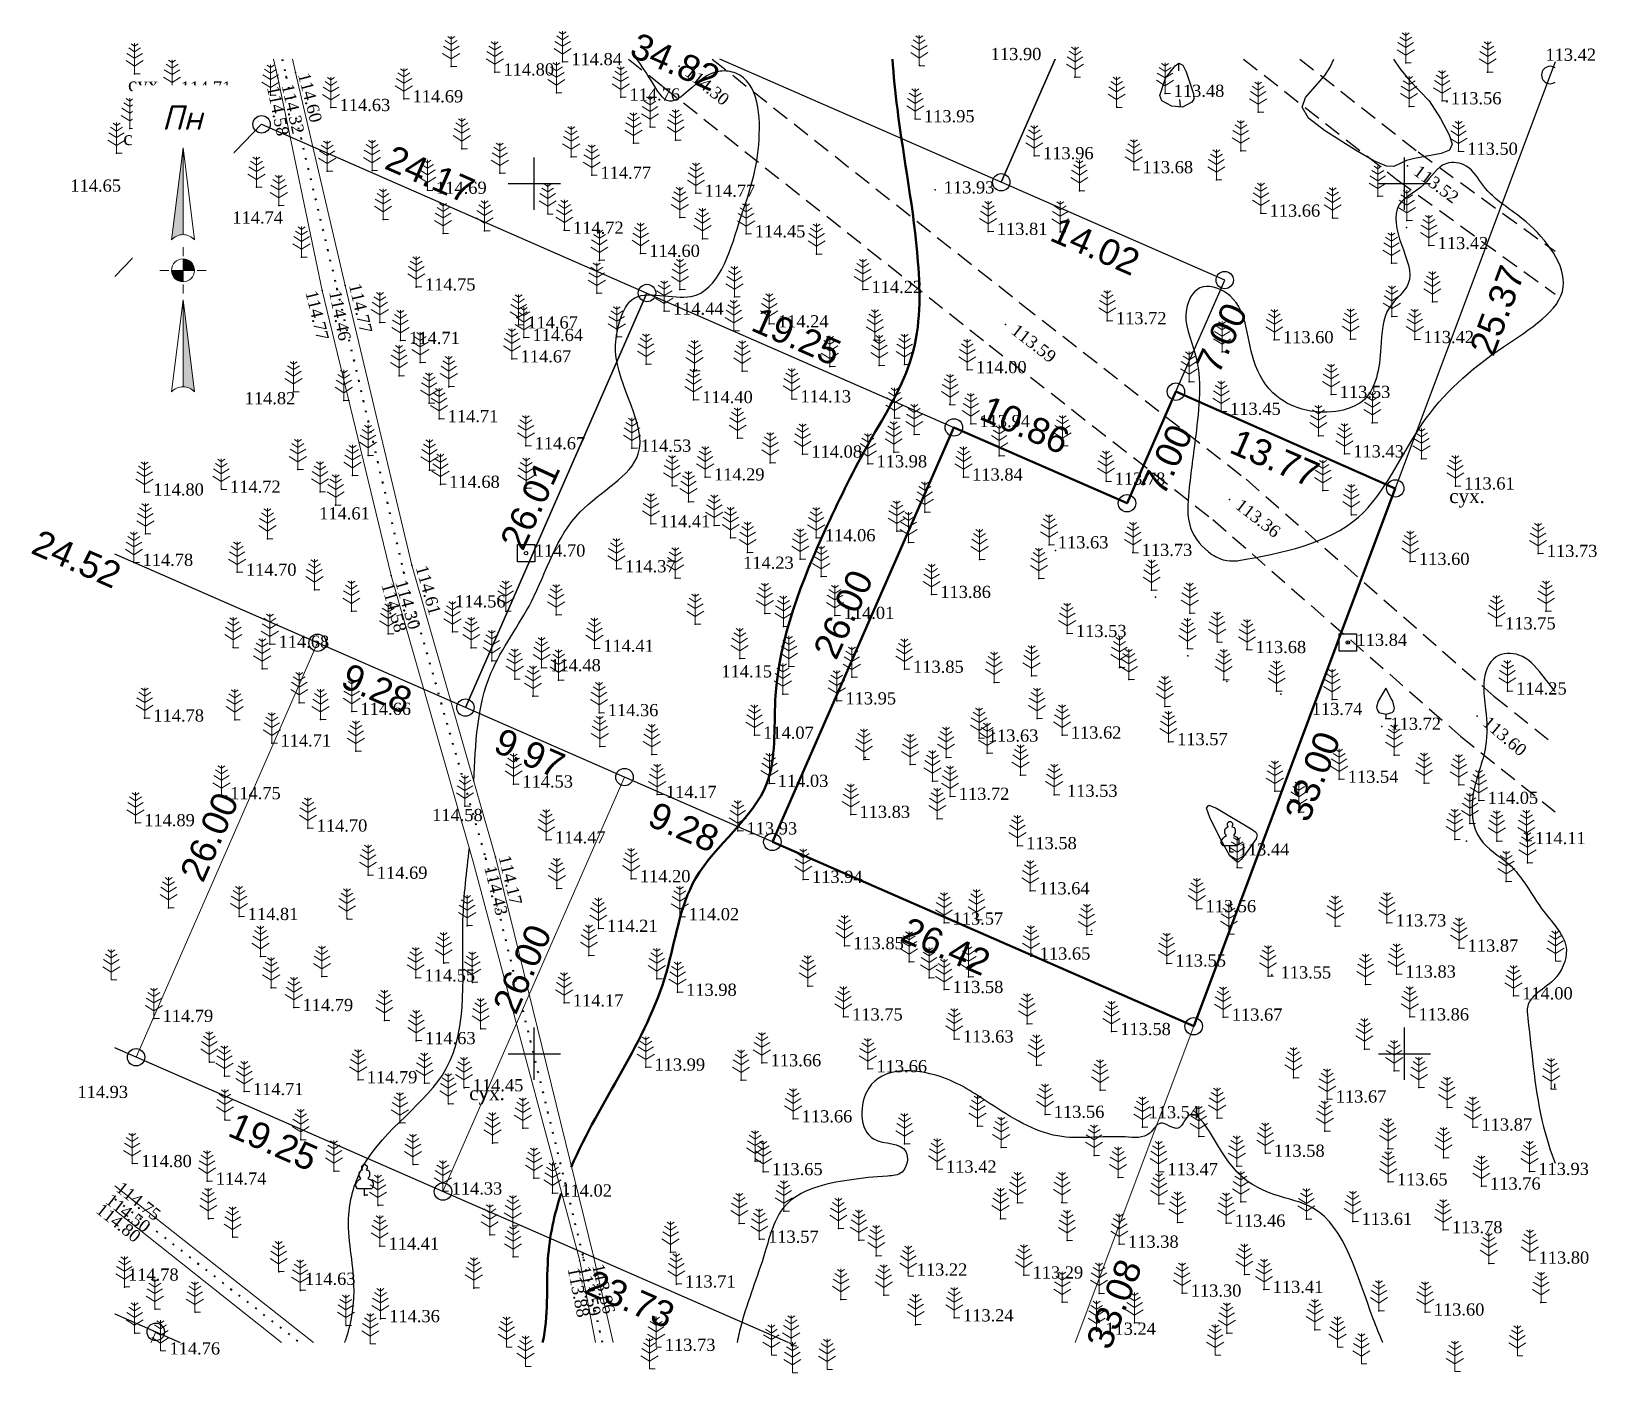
# Model space of a CAD drawing. Header units: millimetres. Extents: x 5405671.1 to 5405761, y 5524981.7 to 5525058.8.
import ezdxf
from ezdxf.enums import TextEntityAlignment as Align

# ---------------------------------------------------------------- set-up
doc = ezdxf.new("R2010")
doc.units = ezdxf.units.MM
doc.set_wipeout_variables(frame=1)
doc.linetypes.add('DASHEDX2', pattern=[1.5, 1, -0.5])
doc.linetypes.add('HIDDEN', pattern=[0.5, 0, -0.5])
for name, color, linetype, lineweight in [('#Лист (текст_ПН)', 250, 'Continuous', 0), ('#Штамп', 250, 'Continuous', 0), ('11900000', 1, 'Continuous', 30), ('рельеф', 7, 'Continuous', 0), ('ТОЧКИ', 7, 'Continuous', 30)]:
    doc.layers.add(name, color=color, linetype=linetype, lineweight=lineweight)
for name, color, linetype in [('SC007', 7, 'Continuous'), ('горизонтали', 42, 'Continuous'), ('дороги', 7, 'Continuous'), ('Ділянки_Межі', 10, 'Continuous'), ('надписи', 7, 'Continuous'), ('отметки', 7, 'Continuous'), ('промеры', 185, 'Continuous'), ('Растительность', 7, 'Continuous')]:
    doc.layers.add(name, color=color, linetype=linetype)
doc.styles.get("Standard").update_dxf_attribs({"font": 'arial.ttf'})
doc.styles.add('times', font='times.ttf')
doc.styles.add('Мой_Топо', font='isocpeui.ttf')
doc.linetypes.add('канава 0', pattern='A,0.9,0,["|",Standard,S=0.25,R=0,X=0,Y=0],0.1', length=1)

msp = doc.modelspace()

# ---------------------------------------------------------------- texts
at = {"layer": 'надписи', "color": 7, "style": 'times'}
for p in [(5405676.657, 5525056.097, 111.861), (5405678.786, 5525055.178, 111.861), (5405676.389, 5525053.01, 111.861), (5405678.013, 5525052.081, 111.861), (5405752.567, 5525032.441, 111.861), (5405696.262, 5524998.13, 111.861)]:
    msp.add_text('сух.', height=0.8, dxfattribs=at).set_placement(p, align=Align.TOP_LEFT)
at = {"layer": 'отметки', "color": 7, "style": 'times'}
for s, p in [('114.84', (5405702.131, 5525057.503, 114.843)), ('113.90', (5405726.225, 5525057.795, 113.903)), ('113.42', (5405758.094, 5525057.758, 113.418)), ('114.80', (5405698.23, 5525056.909, 114.797)), ('114.71', (5405679.687, 5525055.873, 114.706)), ('114.76', (5405705.47, 5525055.47, 114.763)), ('113.48', (5405736.738, 5525055.681, 113.479)), ('114.63', (5405688.819, 5525054.867, 114.63)), ('114.69', (5405693.01, 5525055.366, 114.689)), ('113.56', (5405752.661, 5525055.253, 113.561)), ('113.95', (5405722.389, 5525054.221, 113.954)), ('114.76', (5405678.906, 5525052.738, 114.763)), ('113.96', (5405729.23, 5525052.1, 115.462)), ('113.50', (5405753.601, 5525052.355, 113.502)), ('114.77', (5405703.802, 5525050.976, 114.77)), ('113.68', (5405734.944, 5525051.296, 113.678)), ('114.65', (5405673.348, 5525050.236, 114.645)), ('114.69', (5405694.357, 5525050.112, 114.692)), ('113.93', (5405723.528, 5525050.132, 113.932)), ('114.77', (5405709.788, 5525049.94, 114.771)), ('114.74', (5405682.656, 5525048.402, 114.737)), ('113.66', (5405742.246, 5525048.798, 113.664)), ('114.72', (5405702.226, 5525047.815, 114.719)), ('114.45', (5405712.667, 5525047.608, 114.451)), ('113.81', (5405726.576, 5525047.747, 113.805)), ('114.60', (5405706.608, 5525046.486, 114.596)), ('113.42', (5405751.903, 5525046.933, 113.421)), ('114.75', (5405693.718, 5525044.556, 114.753)), ('114.22', (5405719.375, 5525044.412, 114.216)), ('114.44', (5405707.967, 5525043.166, 114.439)), ('114.67', (5405699.598, 5525042.375, 114.665)), ('114.24', (5405714, 5525042.435, 114.236)), ('113.72', (5405733.417, 5525042.617, 113.719)), ('114.71', (5405692.812, 5525041.482, 114.707)), ('114.64', (5405699.895, 5525041.652, 114.641)), ('113.60', (5405743.015, 5525041.527, 113.597)), ('113.42', (5405751.087, 5525041.534, 113.418)), ('114.67', (5405699.216, 5525040.421, 114.673)), ('114.00', (5405725.379, 5525039.803, 114)), ('113.53', (5405746.276, 5525038.379, 113.527)), ('114.82', (5405683.365, 5525038.017, 114.823)), ('114.40', (5405709.647, 5525038.082, 114.405)), ('114.13', (5405715.291, 5525038.124, 114.135)), ('113.45', (5405739.976, 5525037.41, 113.45)), ('114.71', (5405695.028, 5525036.986, 114.706)), ('113.94', (5405725.576, 5525036.703, 113.942)), ('114.67', (5405700.018, 5525035.429, 114.671)), ('114.53', (5405706.112, 5525035.291, 114.527)), ('114.08', (5405715.92, 5525034.95, 114.075)), ('113.43', (5405747.053, 5525034.966, 113.434)), ('113.98', (5405719.662, 5525034.39, 113.984)), ('114.72', (5405682.521, 5525032.934, 114.724)), ('114.68', (5405695.111, 5525033.217, 114.68)), ('114.29', (5405710.321, 5525033.639, 114.295)), ('113.84', (5405725.158, 5525033.636, 113.836)), ('113.78', (5405733.348, 5525033.396, 113.777)), ('113.61', (5405753.422, 5525033.12, 113.609)), ('114.80', (5405678.109, 5525032.774, 114.801)), ('114.61', (5405687.641, 5525031.401, 114.609)), ('114.41', (5405707.205, 5525030.945, 114.407)), ('114.06', (5405716.696, 5525030.143, 114.065)), ('113.63', (5405730.078, 5525029.738, 113.629)), ('114.78', (5405677.496, 5525028.73, 114.776)), ('114.70', (5405700.028, 5525029.267, 114.703)), ('114.23', (5405711.999, 5525028.565, 114.232)), ('113.73', (5405734.898, 5525029.3, 113.729)), ('113.60', (5405750.828, 5525028.784, 113.599)), ('113.73', (5405758.173, 5525029.243, 113.731)), ('114.70', (5405683.434, 5525028.166, 114.699)), ('114.37', (5405705.215, 5525028.36, 114.366)), ('113.86', (5405723.327, 5525026.886, 113.859)), ('114.56', (5405695.447, 5525026.345, 114.563)), ('114.01', (5405717.776, 5525025.681, 114.007)), ('113.75', (5405755.775, 5525025.083, 113.751)), ('114.68', (5405685.312, 5525024.026, 114.684)), ('113.53', (5405731.121, 5525024.643, 113.528)), ('113.84', (5405747.24, 5525024.135, 113.837)), ('114.41', (5405703.962, 5525023.793, 114.406)), ('113.68', (5405741.441, 5525023.72, 113.678)), ('114.48', (5405700.917, 5525022.679, 114.476)), ('114.15', (5405710.749, 5525022.323, 114.148)), ('113.85', (5405721.766, 5525022.589, 113.854)), ('114.25', (5405756.408, 5525021.339, 114.247)), ('113.95', (5405717.88, 5525020.772, 113.949)), ('114.78', (5405678.116, 5525019.784, 114.783)), ('114.66', (5405690.011, 5525020.171, 114.658)), ('114.36', (5405704.223, 5525020.097, 114.356)), ('113.74', (5405744.669, 5525020.162, 113.744)), ('114.07', (5405713.152, 5525018.798, 114.067)), ('113.63', (5405726.055, 5525018.631, 113.633)), ('113.62', (5405730.827, 5525018.808, 113.617)), ('113.72', (5405749.188, 5525019.311, 113.719)), ('114.71', (5405685.418, 5525018.351, 114.708)), ('113.57', (5405736.933, 5525018.428, 113.566)), ('114.53', (5405699.316, 5525015.993, 114.525)), ('114.03', (5405713.988, 5525016.031, 114.033)), ('113.54', (5405746.74, 5525016.269, 113.544)), ('114.75', (5405682.526, 5525015.323, 114.753)), ('114.17', (5405707.563, 5525015.393, 114.167)), ('113.72', (5405724.389, 5525015.286, 113.718)), ('113.53', (5405730.606, 5525015.463, 113.534)), ('114.05', (5405754.77, 5525015.052, 114.048)), ('114.58', (5405694.131, 5525014.069, 114.582)), ('113.83', (5405718.685, 5525014.249, 113.834)), ('114.89', (5405677.59, 5525013.771, 114.886)), ('114.70', (5405687.5, 5525013.462, 114.701)), ('113.93', (5405712.195, 5525013.3, 113.928)), ('114.47', (5405701.19, 5525012.783, 114.468)), ('113.58', (5405728.261, 5525012.452, 113.583)), ('114.11', (5405757.497, 5525012.741, 114.111)), ('113.44', (5405740.472, 5525012.094, 113.439)), ('114.69', (5405690.955, 5525010.753, 114.695)), ('114.20', (5405706.067, 5525010.553, 114.2)), ('113.94', (5405715.957, 5525010.515, 113.937)), ('113.64', (5405728.999, 5525009.855, 113.643)), ('113.56', (5405738.565, 5525008.829, 113.56)), ('114.81', (5405683.538, 5525008.38, 114.808)), ('114.02', (5405708.865, 5525008.368, 114.025)), ('113.57', (5405724.031, 5525008.117, 113.568)), ('113.73', (5405749.49, 5525008.013, 113.731)), ('114.21', (5405704.181, 5525007.701, 114.211)), ('113.85', (5405718.324, 5525006.703, 113.849)), ('113.65', (5405729.038, 5525006.108, 113.645)), ('113.87', (5405753.626, 5525006.563, 113.874)), ('113.55', (5405736.834, 5525005.707, 113.554)), ('113.55', (5405742.876, 5525005.025, 113.545)), ('113.83', (5405750.041, 5525005.073, 113.833)), ('114.55', (5405693.695, 5525004.851, 114.547)), ('113.58', (5405724.042, 5525004.185, 113.579)), ('114.17', (5405702.215, 5525003.414, 114.175)), ('113.98', (5405708.723, 5525004.027, 113.982)), ('114.00', (5405756.754, 5525003.819, 113.997)), ('114.79', (5405678.647, 5525002.524, 114.794)), ('114.79', (5405686.686, 5525003.15, 114.791)), ('113.75', (5405718.26, 5525002.61, 113.751)), ('113.67', (5405740.075, 5525002.598, 113.671)), ('113.86', (5405750.8, 5525002.613, 113.857)), ('113.58', (5405733.665, 5525001.77, 113.581)), ('114.63', (5405693.723, 5525001.248, 114.633)), ('113.63', (5405724.631, 5525001.345, 113.634)), ('113.99', (5405706.907, 5524999.727, 113.988)), ('113.66', (5405713.578, 5524999.973, 113.656)), ('113.66', (5405719.661, 5524999.633, 113.659)), ('114.79', (5405690.376, 5524998.999, 114.787)), ('114.93', (5405673.753, 5524998.154, 114.931)), ('114.71', (5405683.837, 5524998.32, 114.714)), ('114.45', (5405696.464, 5524998.54, 114.447)), ('113.67', (5405746.048, 5524997.893, 113.667)), ('113.56', (5405729.849, 5524997.011, 113.562)), ('113.54', (5405735.29, 5524996.989, 113.542)), ('113.66', (5405715.366, 5524996.753, 113.659)), ('113.87', (5405754.421, 5524996.282, 113.87)), ('113.58', (5405742.502, 5524994.777, 113.575)), ('114.80', (5405677.417, 5524994.182, 114.802)), ('113.65', (5405713.659, 5524993.72, 113.652)), ('113.42', (5405723.653, 5524993.866, 113.424)), ('113.47', (5405736.373, 5524993.718, 113.473)), ('113.93', (5405757.683, 5524993.732, 113.928)), ('114.74', (5405681.701, 5524993.175, 114.741)), ('114.33', (5405695.254, 5524992.608, 114.329)), ('114.02', (5405701.554, 5524992.49, 114.019)), ('113.65', (5405749.565, 5524993.131, 113.653)), ('113.76', (5405754.913, 5524992.89, 113.757)), ('113.46', (5405740.247, 5524990.759, 113.458)), ('113.61', (5405747.531, 5524990.864, 113.61)), ('113.57', (5405713.434, 5524989.838, 113.571)), ('113.78', (5405752.722, 5524990.384, 113.783)), ('114.41', (5405691.628, 5524989.439, 114.406)), ('113.38', (5405734.113, 5524989.552, 113.384)), ('113.22', (5405721.974, 5524987.95, 113.223)), ('113.80', (5405757.702, 5524988.635, 113.799)), ('114.78', (5405676.66, 5524987.658, 114.78)), ('114.63', (5405686.824, 5524987.417, 114.628)), ('113.71', (5405708.662, 5524987.265, 113.71)), ('113.29', (5405728.628, 5524987.782, 113.287)), ('113.30', (5405737.718, 5524986.739, 113.299)), ('113.41', (5405742.425, 5524986.951, 113.408)), ('114.36', (5405691.668, 5524985.273, 114.362)), ('113.24', (5405724.632, 5524985.316, 113.243)), ('113.60', (5405751.679, 5524985.651, 113.601)), ('113.24', (5405732.808, 5524984.548, 113.241)), ('113.73', (5405707.502, 5524983.624, 113.731)), ('114.76', (5405679.042, 5524983.416, 114.761))]:
    msp.add_text(s, height=0.7, dxfattribs=at).set_placement(p, align=Align.TOP_LEFT)
for s, rotation, p in [('114.60', 284.47955, (5405687.099, 5525056.439, 114.601)), ('114.30', 320.75274, (5405709.032, 5525056.816, 114.299)), ('114.58', 281.61213, (5405685.328, 5525055.674, 114.576)), ('114.32', 282.73535, (5405686.164, 5525055.792, 114.325)), ('113.52', 323.14907, (5405750.875, 5525051.12, 113.517)), ('114.77', 283.58822, (5405687.53, 5525043.922, 114.771)), ('114.46', 281.47823, (5405688.899, 5525043.911, 114.464)), ('114.77', 283.38623, (5405690.032, 5525044.332, 114.765)), ('113.59', 322.14098, (5405727.77, 5525041.986, 113.588)), ('113.36', 322.33561, (5405740.648, 5525031.939, 113.363)), ('114.61', 286.00945, (5405693.853, 5525028.138, 114.615)), ('114.58', 286.00719, (5405691.879, 5525027.136, 114.59)), ('114.30', 285.99605, (5405692.68, 5525027.3, 114.298)), ('113.60', 319.78856, (5405754.878, 5525019.455, 113.602)), ('114.17', 283.81503, (5405698.624, 5525011.473, 114.172)), ('114.43', 283.7483, (5405697.804, 5525010.872, 114.434)), ('114.75', 321.71346, (5405676.338, 5524992.706, 114.745)), ('114.50', 322.11782, (5405675.734, 5524992.014, 114.498)), ('114.80', 321.55311, (5405675.194, 5524991.461, 114.796)), ('113.88', 281.39051, (5405702.596, 5524987.788, 113.876)), ('113.59', 282.96485, (5405703.201, 5524987.858, 113.38)), ('113.86', 283.01843, (5405704.006, 5524987.992, 113.857))]:
    msp.add_text(s, height=0.7, rotation=rotation, dxfattribs=at).set_placement(p, align=Align.TOP_LEFT)
at = {"layer": 'промеры', "char_height": 1.5, "attachment_point": 1}
for s, insert, rotation in [('34.82', (5405705.994, 5525058.731), 336.4763), ('24.17', (5405691.913, 5525052.267), 336.4763), ('14.02', (5405730.136, 5525048.14), 336.4763), ('25.37', (5405753.694, 5525040.524), 69.45811), ('7.00', (5405737.949, 5525039.591), 65.23698), ('19.25', (5405712.973, 5525042.969), 336.35584), ('10.86', (5405726.088, 5525037.873), 336.4763), ('7.00', (5405734.81, 5525032.606), 65.23698), ('13.77', (5405740.449, 5525035.955), 336.4763), ('26.01', (5405697.983, 5525029.45), 65.48217), ('24.52', (5405671.605, 5525030.167), 336.4763), ('26.00', (5405715.976, 5525023.18), 65.48217), ('9.28', (5405689.39, 5525022.49), 336.4763), ('9.97', (5405698.171, 5525018.768), 336.4763), ('33.00', (5405743.077, 5525013.767), 69.01088), ('26.00', (5405679.59, 5525010.363), 66.37949), ('9.28', (5405707.022, 5525014.53), 336.4763), ('26.42', (5405721.545, 5525007.907), 336.4763), ('26.00', (5405697.567, 5525002.772, 107.24), 66.37949), ('19.25', (5405682.912, 5524996.687), 336.35584), ('33.08', (5405731.668, 5524983.444), 69.01088), ('23.73', (5405703.409, 5524987.642), 336.4763)]:
    msp.add_mtext(s, dxfattribs=dict(at, insert=insert, rotation=rotation))

# ---------------------------------------------------------------- blocks, each defined once
blk = doc.blocks.new('A$C51FE15A3')
at = {"layer": 'Растительность', "color": 94, "lineweight": 0}
for points in [[(-0.447, 1.172), (0, 0.895), (0.447, 1.172)], [(-0.343, 1.489), (0, 1.267), (0.343, 1.489)], [(-0.201, 1.726), (0, 1.584), (0.201, 1.726)], [(0, 1.75), (0, 0), (0.319, 0)], [(-0.493, 0.753), (0, 0.444), (0.493, 0.753)]]:
    blk.add_lwpolyline(points, dxfattribs=at)
blk = doc.blocks.new('SYMBOL902')
at = {"layer": 'SC007'}
blk.add_lwpolyline([(-1.25, -1.25), (-1.25, 1.25), (1.25, 1.25), (1.25, -1.25)], close=True, dxfattribs=at)
blk.add_circle((0, 0), 0.25, dxfattribs=at)
blk = doc.blocks.new('A$C2ACB5305')
at = {"layer": 'Растительность'}
blk.add_lwpolyline([(0.2, 0), (0.2, 0), (0, 0), (0, 0.35), (-0.4, 0.35), (-0.5, 0.5), (-0.5, 0.65), (-0.4, 0.8), (-0.3, 0.9), (-0.2, 0.95), (-0.25, 1), (-0.3, 1.1), (-0.3, 1.25), (-0.25, 1.35), (-0.15, 1.45), (-0.1, 1.45), (-0.15, 1.55), (-0.15, 1.65), (-0.05, 1.75), (0.05, 1.75), (0.15, 1.65), (0.15, 1.55), (0.1, 1.45), (0.25, 1.4), (0.3, 1.3), (0.3, 1.1), (0.25, 1), (0.2, 0.95), (0.4, 0.85), (0.5, 0.7), (0.5, 0.5), (0.45, 0.4), (0.4, 0.35), (0, 0.35)], dxfattribs=at)
blk = doc.blocks.new('SYMBOL504')
at = {"layer": 'SC007'}
for points in [[(0, 4.375), (-1.125, 2.5), (-1.375, 1.625), (-1.25, 1.25), (-1, 0.875), (0, 0.625), (0.875, 0.875), (1.125, 1.125), (1.25, 1.5), (1, 2.5), (0.75, 2.875), (0, 4.375)], [(0, 0.625), (0, 0), (0.75, 0)]]:
    blk.add_lwpolyline(points, dxfattribs=at)
blk = doc.blocks.new('*U5')
at = {"color": 0}
for points in [[(-0.113, 0), (-0.109, -0.029), (-0.097, -0.056)], [(-0.113, 0), (-0.097, -0.056), (0, 0)], [(-0.097, -0.056), (0, -0.113), (0, 0)], [(-0.097, -0.056), (-0.08, -0.08), (-0.056, -0.097)], [(-0.097, -0.056), (-0.056, -0.097), (0, -0.113)], [(-0.056, -0.097), (-0.029, -0.109), (0, -0.113)]]:
    blk.add_solid(points, dxfattribs=at)
blk = doc.blocks.new('*U6')
at = {"color": 0}
for points in [[(0, 0), (0.097, 0.056), (0, 0.113)], [(0.097, 0.056), (0.029, 0.109), (0, 0.113)], [(0, 0), (0.113, 0), (0.097, 0.056)], [(0.097, 0.056), (0.056, 0.097), (0.029, 0.109)], [(0.097, 0.056), (0.08, 0.08), (0.056, 0.097)], [(0.113, 0), (0.109, 0.029), (0.097, 0.056)]]:
    blk.add_solid(points, dxfattribs=at)
blk = doc.blocks.new('*U7')
at = {"color": 0}
for points in [[(0, -1.136), (0.021, -1.138), (0, -0.288)], [(0.021, -1.138), (0.042, -1.142), (0, -0.288)], [(0.042, -1.142), (0.062, -1.15), (0, -0.288)], [(0.062, -1.15), (0.081, -1.16), (0, -0.288)], [(0.081, -1.16), (0.098, -1.173), (0, -0.288)], [(0.098, -1.173), (0.113, -1.188), (0, -0.288)]]:
    blk.add_solid(points, dxfattribs=at)
blk = doc.blocks.new('*U8')
at = {"color": 0}
for points in [[(-0.113, 0.297), (-0.098, 0.312), (0, 1.197)], [(-0.098, 0.312), (-0.081, 0.325), (0, 1.197)], [(-0.081, 0.325), (-0.062, 0.335), (0, 1.197)], [(-0.062, 0.335), (-0.042, 0.343), (0, 1.197)], [(-0.042, 0.343), (-0.021, 0.347), (0, 1.197)], [(-0.021, 0.347), (0, 0.349), (0, 1.197)]]:
    blk.add_solid(points, dxfattribs=at)
blk = doc.blocks.new('#Північ')
at = {"color": 7}
blk.add_wipeout([(-2.901, 10.635), (2.901, 10.635), (2.901, -7.981), (-2.901, -7.981)], dxfattribs=at).dxf.layer = '#Лист (текст_ПН)'
at = {"layer": '#Лист (текст_ПН)'}
for p, q in [((-0.663, 1.748), (0, 7.043)), ((0, 7.043), (0, 2.052)), ((0, 7.043), (0.663, 1.748)), ((0, 1.337), (0, 0.807)), ((-1.337, 0), (-0.807, 0)), ((-0.662, 0), (0.662, 0)), ((0, 0.662), (0, -0.662)), ((1.337, 0), (0.807, 0)), ((0, -1.337), (0, -0.807)), ((-0.663, -6.99), (0, -1.695)), ((0, -1.695), (0.663, -6.99)), ((0, -1.695), (0, -6.686))]:
    blk.add_line(p, q, dxfattribs=at)
at = {"layer": '#Лист (текст_ПН)', "flags": 128}
for points in [[(0, 7.043), (-0.663, 1.748, -0.218585), (0, 2.052)], [(0, 0), (-0.662, 0, 0.414214), (0, -0.662)]]:
    blk.add_lwpolyline(points, format="xyb", close=True, dxfattribs=at)
at = {"layer": '#Лист (текст_ПН)'}
blk.add_circle((0, 0), 0.662, dxfattribs=at)
for centre in [(0, 1.178), (0, -7.56)]:
    blk.add_arc(centre, 0.874, 40.67981, 139.32019, dxfattribs=at)
at = {"layer": '#Лист (текст_ПН)', "xscale": 5.883850111352785, "yscale": 5.883850111352785, "zscale": 5.883850111352785}
for name in ['*U8', '*U5', '*U6', '*U7']:
    blk.add_blockref(name, (0, 0), dxfattribs=at)
at = {"layer": '#Лист (текст_ПН)', "style": 'Мой_Топо'}
blk.add_text('Пн', height=1.4, dxfattribs=at).set_placement((-1.217, 8.077))

# ---------------------------------------------------------------- linework, layer by layer
at = {"layer": '11900000', "color": 7}
for points in [[(5405700, 5525048.5, 0), (5405700, 5525051.5, 0)], [(5405700, 5525048.5, 0), (5405700, 5525051.5, 0)], [(5405750, 5525048.5, 0), (5405750, 5525051.5, 0)], [(5405750, 5525048.5, 0), (5405750, 5525051.5, 0)], [(5405698.5, 5525050, 0), (5405701.5, 5525050, 0)], [(5405698.5, 5525050, 0), (5405701.5, 5525050, 0)], [(5405748.5, 5525050, 0), (5405751.5, 5525050, 0)], [(5405748.5, 5525050, 0), (5405751.5, 5525050, 0)], [(5405700, 5524998.5, 0), (5405700, 5525001.5, 0)], [(5405700, 5524998.5, 0), (5405700, 5525001.5, 0)], [(5405750, 5524998.5, 0), (5405750, 5525001.5, 0)], [(5405750, 5524998.5, 0), (5405750, 5525001.5, 0)], [(5405698.5, 5525000, 0), (5405701.5, 5525000, 0)], [(5405698.5, 5525000, 0), (5405701.5, 5525000, 0)], [(5405748.5, 5525000, 0), (5405751.5, 5525000, 0)], [(5405748.5, 5525000, 0), (5405751.5, 5525000, 0)]]:
    msp.add_polyline3d(points, dxfattribs=at)
at = {"layer": 'горизонтали', "color": 32}
for points in [[(5405737.004, 5525056.856), (5405737.004, 5525056.481)], [(5405737.123, 5525054.427), (5405737.083, 5525054.822)]]:
    msp.add_lwpolyline(points, dxfattribs=at)
for points in [[(5405736.257, 5525056.052, 113.5), (5405736.817, 5525056.762, 113.5), (5405737.037, 5525056.922, 113.5), (5405737.257, 5525056.802, 113.5), (5405737.457, 5525056.412, 113.5), (5405737.877, 5525055.162, 113.5), (5405737.887, 5525054.842, 113.5), (5405737.787, 5525054.672, 113.5), (5405737.237, 5525054.392, 113.5), (5405736.627, 5525054.452, 113.5), (5405736.047, 5525054.762, 113.5), (5405735.937, 5525055.062, 113.5), (5405736.257, 5525056.052, 113.5)], [(5405739.957, 5525011.372, 113.5), (5405739.327, 5525012.522, 113.5), (5405738.807, 5525013.572, 113.5), (5405738.617, 5525014.102, 113.5), (5405738.747, 5525014.282, 113.5), (5405739.197, 5525014.102, 113.5), (5405741.247, 5525012.882, 113.5), (5405741.457, 5525012.732, 113.5), (5405741.527, 5525012.582, 113.5), (5405741.467, 5525012.342, 113.5), (5405740.857, 5525011.482, 113.5), (5405740.627, 5525011.182, 113.5), (5405740.457, 5525011.032, 113.5), (5405740.357, 5525011.022, 113.5), (5405739.957, 5525011.372, 113.5)]]:
    msp.add_polyline3d(points, close=True, dxfattribs=at)
for points in [[(5405749.367, 5525057.156, 113.5), (5405749.727, 5525056.622, 113.5), (5405750.307, 5525055.912, 113.5), (5405751.407, 5525054.762, 113.5), (5405752.067, 5525053.732, 113.5), (5405752.567, 5525052.802, 113.5), (5405752.737, 5525052.272, 113.5), (5405752.587, 5525051.912, 113.5), (5405752.107, 5525051.722, 113.5), (5405750.567, 5525051.442, 113.5), (5405750.117, 5525051.322, 113.5), (5405749.377, 5525050.982, 113.5), (5405748.957, 5525050.992, 113.5), (5405748.227, 5525051.302, 113.5), (5405747.187, 5525051.912, 113.5), (5405745.397, 5525053.042, 113.5), (5405744.477, 5525053.762, 113.5), (5405744.117, 5525054.392, 113.5), (5405744.307, 5525054.942, 113.5), (5405745.417, 5525056.202, 113.5), (5405745.727, 5525056.692, 113.5), (5405745.93, 5525057.156, 113.5)], [(5405758.65, 5524998.022, 114), (5405758.637, 5524998.042, 114), (5405758.637, 5524998.242, 114), (5405758.65, 5524998.26, 114)]]:
    msp.add_polyline3d(points, dxfattribs=at)
for points, knots in [([(5405696.535, 5525015.637), (5405696.618, 5525017.792), (5405696.773, 5525021.579), (5405700.355, 5525026.168), (5405701.587, 5525031.219), (5405707.844, 5525034.322), (5405704.349, 5525038.922), (5405704.793, 5525041.873), (5405705.68, 5525044.271), (5405710.18, 5525042.352), (5405711.775, 5525048.004), (5405713.177, 5525051.642), (5405712.867, 5525056.243), (5405710.199, 5525056.594), (5405709.177, 5525055.586), (5405707.613, 5525054.298), (5405706.756, 5525055.96), (5405706.154, 5525056.751), (5405705.901, 5525057.156)], [140.149315, 140.149315, 140.149315, 140.149315, 146.483716, 151.20284, 157.068092, 161.784349, 167.821785, 169.320726, 170.998422, 174.398806, 179.41111, 184.074826, 188.386415, 189.287916, 191.453536, 192.680019, 194.198235, 195.712526, 195.712526, 195.712526, 195.712526]), ([(5405758.65, 5525020.809), (5405758.407, 5525021.141), (5405757.789, 5525021.926), (5405756.833, 5525023.069), (5405754.96, 5525023.014), (5405754.422, 5525021.295), (5405754.718, 5525019.605), (5405754.809, 5525017.384), (5405753.737, 5525015.108), (5405753.909, 5525012.209), (5405756.519, 5525010.808), (5405757.605, 5525008.359), (5405759.756, 5525006.313), (5405758.793, 5525004.194), (5405757.621, 5525003.584), (5405756.984, 5525002.779), (5405757.33, 5525000.112), (5405757.526, 5524997.078), (5405758.388, 5524994.391), (5405758.65, 5524993.702)], [19.657367, 19.657367, 19.657367, 19.657367, 20.883267, 22.600151, 23.915064, 25.58342, 27.098419, 29.214713, 32.02575, 34.676793, 36.820209, 40.207216, 42.782919, 44.635857, 46.06878, 46.795649, 47.501079, 53.814767, 56.033051, 56.033051, 56.033051, 56.033051]), ([(5405689.115, 5524983.404), (5405689.152, 5524983.501), (5405689.51, 5524984.52), (5405689.864, 5524987.051), (5405689.002, 5524990.349), (5405690.425, 5524995.147), (5405696.652, 5524998.763), (5405695.588, 5525006.302), (5405696.122, 5525010.46), (5405696.271, 5525011.827)], [105.926253, 105.926253, 105.926253, 105.926253, 106.244974, 109.222187, 113.340538, 116.260107, 123.610397, 132.197679, 136.354561, 136.354561, 136.354561, 136.354561]), ([(5405748.752, 5524983.404), (5405748.562, 5524983.846), (5405747.422, 5524986.67), (5405746.046, 5524992.149), (5405740.211, 5524991.536), (5405737.977, 5524997.733), (5405737.005, 5524995.336), (5405735.944, 5524996.384), (5405735.304, 5524995.067), (5405733.029, 5524995.388), (5405729.904, 5524994.778), (5405726.374, 5524996.966), (5405723.352, 5524999.073), (5405718.68, 5524999.323), (5405718.621, 5524994.54), (5405721.678, 5524995.016), (5405721.357, 5524993.025), (5405719.78, 5524992.944), (5405717.592, 5524992.733), (5405714.114, 5524991.936), (5405713.18, 5524988.01), (5405712.133, 5524985.523), (5405711.726, 5524983.758), (5405711.656, 5524983.404)], [215.445684, 215.445684, 215.445684, 215.445684, 216.827452, 224.036129, 229.311265, 233.129618, 233.849762, 234.900713, 235.736785, 237.161121, 241.043394, 245.345788, 248.667853, 252.77429, 255.711116, 257.706329, 258.908156, 259.781488, 261.987078, 265.998436, 268.870269, 273.213787, 274.291647, 274.291647, 274.291647, 274.291647])]:
    msp.add_open_spline(points, degree=3, knots=knots, dxfattribs=at)
at = {"layer": 'горизонтали', "color": 32, "lineweight": 50}
for points, knots in [([(5405702.125, 5524993.484), (5405703.747, 5524997.269), (5405707.643, 5525002.208), (5405708.598, 5525010.808), (5405714.124, 5525014.545), (5405713.432, 5525022.399), (5405716.062, 5525028.88), (5405719.178, 5525035.223), (5405722.202, 5525039.918), (5405722.175, 5525046.73), (5405721.035, 5525052.319), (5405720.645, 5525056.196), (5405720.574, 5525057.156)], [91.7787, 91.7787, 91.7787, 91.7787, 104.226627, 109.852721, 116.696969, 121.509902, 131.971194, 137.362202, 142.856238, 148.280248, 157.138434, 160.039384, 160.039384, 160.039384, 160.039384]), ([(5405700.482, 5524983.404), (5405700.84, 5524984.897), (5405700.548, 5524987.966), (5405701.144, 5524990.761), (5405701.544, 5524991.963)], [81.569982, 81.569982, 81.569982, 81.569982, 86.303092, 90.136161, 90.136161, 90.136161, 90.136161])]:
    msp.add_open_spline(points, degree=3, knots=knots, dxfattribs=at)
at = {"layer": 'горизонтали', "color": 32}
msp.add_spline([(5405740.392, 5525028.319), (5405747.349, 5525030.84), (5405751.019, 5525036.188), (5405755.682, 5525040.619), (5405759.122, 5525044.057), (5405756.982, 5525047.8), (5405754.535, 5525049.863), (5405753.541, 5525051.009), (5405752.42, 5525051.158), (5405751.096, 5525049.933), (5405749.674, 5525048.757), (5405749.821, 5525046.503), (5405750.213, 5525044.249), (5405749.134, 5525042.877), (5405748.644, 5525040.574), (5405747.565, 5525037.487), (5405746.29, 5525036.948), (5405742.661, 5525037.781), (5405741.337, 5525039.839), (5405739.768, 5525043.71), (5405738.248, 5525044.004), (5405737.463, 5525042.779), (5405737.953, 5525040.28), (5405738.002, 5525035.526), (5405737.61, 5525032.321), (5405737.708, 5525030.214), (5405738.934, 5525028.695), (5405739.806, 5525028.336), (5405740.412, 5525028.327)], degree=3, dxfattribs=at)
at = {"layer": 'дороги', "color": 7, "linetype": 'DASHEDX2'}
for points in [[(5405705.406, 5525057.156), (5405707.395, 5525055.571), (5405726.141, 5525040.719), (5405738.991, 5525030.692), (5405753.21, 5525018.245), (5405758.65, 5525013.899)], [(5405710.224, 5525057.156), (5405727.995, 5525043.077), (5405740.903, 5525033.006), (5405755.136, 5525020.547), (5405758.65, 5525017.739)], [(5405740.749, 5525057.156), (5405749.572, 5525050.222), (5405758.65, 5525043.639)], [(5405743.986, 5525057.156), (5405750.778, 5525051.818), (5405758.65, 5525046.109)]]:
    msp.add_lwpolyline(points, dxfattribs=at)
at = {"layer": 'Ділянки_Межі', "lineweight": 25}
for points in [[(5405675.906, 5525044.667), (5405684.332, 5525053.405), (5405706.475, 5525043.711), (5405724.106, 5525035.986), (5405734.055, 5525031.63), (5405736.863, 5525038.043), (5405739.67, 5525044.455), (5405726.827, 5525050.078), (5405710.666, 5525057.156)], [(5405714.584, 5524983.404), (5405694.756, 5524992.076), (5405677.123, 5524999.796), (5405675.906, 5525000.329)], [(5405675.906, 5524985.046), (5405678.256, 5524984.017), (5405679.657, 5524983.404)]]:
    msp.add_lwpolyline(points, dxfattribs=at)
at = {"layer": 'Ділянки_Межі'}
for points in [[(5405729.926, 5525057.156), (5405726.827, 5525050.078), (5405710.666, 5525057.156)], [(5405726.827, 5525050.078), (5405729.926, 5525057.156)], [(5405758.65, 5525056.991), (5405758.368, 5525056.238), (5405749.466, 5525032.483), (5405736.863, 5525038.043), (5405739.67, 5525044.455), (5405726.827, 5525050.078)], [(5405675.906, 5525044.667), (5405684.332, 5525053.405), (5405706.475, 5525043.711), (5405696.046, 5525019.889), (5405687.55, 5525023.614), (5405675.906, 5525028.712)]]:
    msp.add_lwpolyline(points, dxfattribs=at)
msp.add_lwpolyline([(5405696.046, 5525019.889), (5405706.475, 5525043.711), (5405724.106, 5525035.986), (5405713.679, 5525012.169), (5405705.184, 5525015.894)], close=True, dxfattribs=at)
at = {"layer": 'Ділянки_Межі', "lineweight": 50}
msp.add_lwpolyline([(5405713.679, 5525012.169), (5405724.106, 5525035.986), (5405734.055, 5525031.63), (5405736.863, 5525038.043), (5405749.466, 5525032.483), (5405737.885, 5525001.577)], close=True, dxfattribs=at)
at = {"layer": 'Ділянки_Межі', "lineweight": 0}
for points in [[(5405675.906, 5525028.712), (5405687.55, 5525023.614), (5405677.123, 5524999.796), (5405675.906, 5525000.329)], [(5405694.756, 5524992.076), (5405705.184, 5525015.894), (5405713.679, 5525012.169), (5405737.885, 5525001.577), (5405731.076, 5524983.404)], [(5405714.584, 5524983.404), (5405694.756, 5524992.076)], [(5405675.906, 5524985.046), (5405678.256, 5524984.017), (5405677.987, 5524983.404)], [(5405677.987, 5524983.404), (5405678.256, 5524984.017), (5405679.657, 5524983.404)]]:
    msp.add_lwpolyline(points, dxfattribs=at)
msp.add_lwpolyline([(5405677.123, 5524999.796), (5405687.55, 5525023.614), (5405696.046, 5525019.889), (5405705.184, 5525015.894), (5405694.756, 5524992.076)], close=True, dxfattribs=at)
at = {"layer": 'отметки', "color": 7}
for p in [(5405677.039, 5525056.308, 114.642), (5405686.281, 5525056.381, 114.601), (5405695.232, 5525056.728, 114.865), (5405697.73, 5525056.409, 114.797), (5405701.631, 5525057.003, 114.843), (5405708.328, 5525056.745, 114.299), (5405722.125, 5525056.785, 113.928), (5405750.072, 5525056.938, 113.572), (5405754.775, 5525056.411, 113.563), (5405685.273, 5525056.081, 114.576), (5405685.743, 5525056.149, 114.325), (5405731.065, 5525056.115, 113.718), (5405679.187, 5525055.373, 114.706), (5405684.851, 5525055.081, 114.676), (5405692.51, 5525054.866, 114.689), (5405701.268, 5525055.218, 114.711), (5405704.97, 5525054.97, 114.763), (5405736.238, 5525055.181, 113.479), (5405752.161, 5525054.753, 113.561), (5405752.437, 5525054.688, 113.414), (5405688.319, 5525054.367, 114.63), (5405721.889, 5525053.721, 113.954), (5405733.463, 5525054.383, 113.651), (5405741.59, 5525054.111, 113.541), (5405750.264, 5525054.422, 113.365), (5405676.757, 5525053.156, 114.653), (5405706.651, 5525053.252, 114.654), (5405678.406, 5525052.238, 114.763), (5405695.844, 5525051.997, 114.62), (5405705.703, 5525052.315, 114.818), (5405708.116, 5525052.496, 114.881), (5405740.586, 5525051.884, 113.564), (5405753.101, 5525051.855, 113.502), (5405676.001, 5525051.755, 114.707), (5405702.116, 5525051.539, 114.743), (5405728.73, 5525051.6, 115.462), (5405750.175, 5525051.02, 113.517), (5405688.098, 5525050.712, 114.734), (5405690.681, 5525050.748, 114.683), (5405698.019, 5525050.603, 114.739), (5405703.302, 5525050.476, 114.77), (5405734.444, 5525050.796, 113.678), (5405739.192, 5525050.214, 113.613), (5405684.04, 5525049.792, 114.749), (5405693.857, 5525049.612, 114.692), (5405709.288, 5525049.44, 114.771), (5405723.028, 5525049.632, 113.932), (5405731.321, 5525049.591, 113.657), (5405748.456, 5525049.269, 113.555), (5405685.317, 5525048.735, 114.737), (5405700.772, 5525048.255, 114.775), (5405741.746, 5525048.298, 113.664), (5405691.314, 5525047.936, 114.693), (5405701.726, 5525047.315, 114.719), (5405708.361, 5525048.046, 114.721), (5405745.868, 5525048.027, 113.555), (5405750.119, 5525047.477, 113.395), (5405750.13, 5525047.874, 113.483), (5405694.76, 5525047.131, 114.76), (5405697.148, 5525047.276, 114.717), (5405709.663, 5525046.831, 114.623), (5405712.167, 5525047.108, 114.451), (5405726.076, 5525047.247, 113.805), (5405730.215, 5525047.234, 113.69), (5405751.403, 5525046.433, 113.421), (5405686.626, 5525045.779, 114.73), (5405703.736, 5525045.587, 114.687), (5405706.108, 5525045.986, 114.596), (5405716.214, 5525045.948, 114.283), (5405749.248, 5525045.433, 113.564), (5405687.823, 5525043.851, 114.771), (5405688.657, 5525043.976, 114.464), (5405689.132, 5525044.144, 114.765), (5405693.218, 5525044.056, 114.753), (5405703.592, 5525043.7, 114.55), (5405708.372, 5525043.914, 114.547), (5405718.875, 5525043.912, 114.216), (5405711.502, 5525043.495, 114.309), (5405751.598, 5525043.197, 113.441), (5405691.127, 5525042.015, 114.744), (5405707.467, 5525042.666, 114.439), (5405713.5, 5525041.935, 114.236), (5405732.917, 5525042.117, 113.719), (5405749.272, 5525042.363, 113.382), (5405699.098, 5525041.875, 114.665), (5405699.395, 5525041.152, 114.641), (5405704.744, 5525041.193, 114.501), (5405711.463, 5525041.546, 114.239), (5405719.569, 5525041.012, 114.036), (5405727.068, 5525041.898, 113.588), (5405742.515, 5525041.027, 113.597), (5405746.899, 5525041.061, 113.592), (5405750.587, 5525041.034, 113.418), (5405692.312, 5525040.982, 114.707), (5405739.521, 5525040.327, 113.419), (5405693.452, 5525039.722, 114.673), (5405698.716, 5525039.921, 114.673), (5405706.422, 5525039.618, 114.416), (5405709.207, 5525039.244, 114.361), (5405711.953, 5525039.225, 114.271), (5405716.985, 5525039.496, 114.228), (5405719.812, 5525039.546, 114.107), (5405721.28, 5525039.606, 114.018), (5405724.879, 5525039.303, 114), (5405692.232, 5525038.956, 114.723), (5405695.088, 5525038.327, 114.688), (5405737.624, 5525038.601, 113.604), (5405686.17, 5525038.04, 114.823), (5405689.062, 5525037.536, 114.722), (5405709.147, 5525037.582, 114.405), (5405714.791, 5525037.624, 114.135), (5405745.776, 5525037.879, 113.527), (5405693.956, 5525037.38, 114.767), (5405720.699, 5525036.512, 114.16), (5405723.882, 5525037.298, 113.965), (5405739.476, 5525036.91, 113.45), (5405694.528, 5525036.486, 114.706), (5405725.076, 5525036.203, 113.942), (5405748.147, 5525036.255, 113.487), (5405699.518, 5525034.929, 114.671), (5405705.612, 5525034.791, 114.527), (5405711.681, 5525035.372, 114.221), (5405721.832, 5525035.577, 114.019), (5405730.345, 5525034.931, 113.887), (5405745.051, 5525035.503, 113.419), (5405690.451, 5525034.377, 114.686), (5405713.56, 5525033.95, 114.181), (5405715.42, 5525034.45, 114.075), (5405719.162, 5525033.89, 113.984), (5405720.651, 5525034.574, 114.014), (5405726.709, 5525034.35, 113.846), (5405746.553, 5525034.466, 113.434), (5405750.967, 5525034.182, 113.522), (5405686.424, 5525033.57, 114.69), (5405689.562, 5525033.23, 114.668), (5405693.977, 5525033.537, 114.645), (5405709.821, 5525033.139, 114.295), (5405724.658, 5525033.136, 113.836), (5405677.609, 5525032.274, 114.801), (5405682.021, 5525032.434, 114.724), (5405687.691, 5525032.279, 114.614), (5405694.611, 5525032.717, 114.68), (5405699.544, 5525032.493, 114.642), (5405707.916, 5525032.629, 114.383), (5405732.848, 5525032.896, 113.777), (5405745.311, 5525032.356, 113.515), (5405752.922, 5525032.62, 113.609), (5405688.588, 5525031.527, 114.609), (5405708.86, 5525031.719, 114.335), (5405722.441, 5525031.11, 113.805), (5405739.947, 5525031.849, 113.363), (5405706.705, 5525030.445, 114.407), (5405710.339, 5525030.361, 114.286), (5405746.944, 5525030.963, 113.487), (5405677.657, 5525029.865, 114.752), (5405684.667, 5525029.592, 114.658), (5405711.28, 5525029.652, 114.19), (5405716.196, 5525029.643, 114.065), (5405720.826, 5525030.025, 113.91), (5405721.51, 5525029.376, 113.909), (5405712.26, 5525028.804, 114.232), (5405715.283, 5525028.42, 114.07), (5405729.578, 5525029.238, 113.629), (5405729.947, 5525028.915, 113.543), (5405734.398, 5525028.8, 113.729), (5405757.673, 5525028.743, 113.731), (5405676.996, 5525028.23, 114.776), (5405682.934, 5525027.666, 114.699), (5405692.487, 5525027.669, 114.298), (5405692.958, 5525028.067, 114.615), (5405704.715, 5525027.86, 114.366), (5405725.578, 5525028.394, 113.694), (5405750.328, 5525028.284, 113.599), (5405687.365, 5525026.662, 114.577), (5405691.779, 5525027.482, 114.584), (5405708.095, 5525027.334, 114.248), (5405716.486, 5525027.424, 114.112), (5405728.998, 5525027.309, 113.632), (5405735.464, 5525026.631, 113.695), (5405722.827, 5525026.386, 113.859), (5405735.692, 5525026.234, 113.62), (5405689.49, 5525025.426, 114.651), (5405698.365, 5525025.421, 114.563), (5405701.256, 5525025.221, 114.528), (5405713.247, 5525025.296, 114.153), (5405717.276, 5525025.181, 114.007), (5405737.658, 5525025.314, 113.656), (5405758.126, 5525025.425, 113.736), (5405691.614, 5525024.122, 114.656), (5405695.3, 5525024.236, 114.575), (5405709.25, 5525024.684, 114.236), (5405714.312, 5525024.557, 114.105), (5405730.621, 5525024.143, 113.528), (5405755.275, 5525024.583, 113.751), (5405682.706, 5525023.334, 114.743), (5405684.812, 5525023.526, 114.684), (5405696.384, 5525023.332, 114.569), (5405703.462, 5525023.293, 114.406), (5405737.522, 5525023.275, 113.56), (5405739.226, 5525023.659, 113.699), (5405740.941, 5525023.22, 113.678), (5405746.74, 5525023.635, 113.837), (5405684.373, 5525022.115, 114.673), (5405697.56, 5525022.582, 114.564), (5405700.417, 5525022.179, 114.476), (5405711.805, 5525022.703, 114.148), (5405714.632, 5525022.255, 114.016), (5405733.617, 5525022.196, 113.515), (5405737.554, 5525022.856, 113.461), (5405698.883, 5525021.522, 114.587), (5405701.397, 5525021.473, 114.388), (5405718.247, 5525021.634, 113.972), (5405721.266, 5525022.089, 113.854), (5405726.414, 5525021.337, 113.689), (5405728.57, 5525021.705, 113.595), (5405734.158, 5525021.502, 113.533), (5405739.607, 5525021.493, 113.72), (5405739.782, 5525021.38, 113.6), (5405699.925, 5525020.546, 114.505), (5405714.283, 5525020.669, 114.013), (5405742.647, 5525020.832, 113.788), (5405742.885, 5525020.669, 113.691), (5405745.834, 5525020.353, 113.744), (5405755.908, 5525020.839, 114.247), (5405686.497, 5525020.171, 114.71), (5405689.511, 5525019.671, 114.658), (5405703.723, 5525019.597, 114.356), (5405717.38, 5525020.272, 113.949), (5405736.229, 5525019.945, 113.526), (5405677.616, 5525019.284, 114.783), (5405682.79, 5525019.191, 114.681), (5405687.724, 5525019.198, 114.729), (5405728.887, 5525019.263, 113.65), (5405748.688, 5525018.811, 113.719), (5405748.928, 5525019.257, 113.816), (5405754.173, 5525019.396, 113.602), (5405684.918, 5525017.851, 114.708), (5405703.765, 5525017.651, 114.299), (5405712.652, 5525018.298, 114.067), (5405725.555, 5525018.131, 113.633), (5405730.327, 5525018.308, 113.617), (5405736.433, 5525017.928, 113.566), (5405689.753, 5525017.38, 114.601), (5405706.75, 5525017.188, 114.191), (5405718.94, 5525016.91, 113.86), (5405719.018, 5525017.023, 113.805), (5405723.656, 5525017.027, 113.709), (5405726.019, 5525017.261, 113.698), (5405749.402, 5525017.156, 113.719), (5405721.599, 5525016.62, 113.802), (5405727.938, 5525015.997, 113.58), (5405698.816, 5525015.493, 114.525), (5405713.488, 5525015.531, 114.033), (5405722.877, 5525015.67, 113.763), (5405742.551, 5525015.082, 113.586), (5405746.24, 5525015.769, 113.544), (5405751.118, 5525015.54, 113.779), (5405753.12, 5525015.447, 113.935), (5405682.026, 5525014.823, 114.753), (5405696.018, 5525014.222, 114.582), (5405707.063, 5525014.893, 114.167), (5405723.889, 5525014.786, 113.718), (5405729.874, 5525014.885, 113.645), (5405754.27, 5525014.552, 114.048), (5405677.09, 5525013.271, 114.886), (5405718.185, 5525013.749, 113.834), (5405723.154, 5525013.505, 113.739), (5405743.923, 5525013.865, 113.581), (5405753.757, 5525013.223, 113.969), (5405687, 5525012.962, 114.701), (5405700.69, 5525012.283, 114.468), (5405711.695, 5525012.8, 113.928), (5405752.884, 5525012.308, 113.961), (5405756.997, 5525012.241, 114.111), (5405727.761, 5525011.953, 113.581), (5405727.761, 5525011.952, 113.583), (5405739.972, 5525011.594, 113.439), (5405753.551, 5525012.215, 113.826), (5405755.297, 5525012.217, 114.052), (5405697.201, 5525011.239, 114.434), (5405697.77, 5525011.296, 114.172), (5405740.38, 5525010.694, 113.579), (5405757.059, 5525010.973, 114.084), (5405690.455, 5525010.253, 114.695), (5405705.567, 5525010.053, 114.2), (5405715.457, 5525010.015, 113.937), (5405755.843, 5525009.897, 113.896), (5405701.292, 5525009.484, 114.286), (5405728.499, 5525009.355, 113.643), (5405678.987, 5525008.391, 114.855), (5405683.038, 5525007.88, 114.808), (5405689.245, 5525007.743, 114.717), (5405708.365, 5525007.868, 114.025), (5405738.065, 5525008.329, 113.56), (5405696.139, 5525007.349, 114.495), (5405703.681, 5525007.201, 114.211), (5405723.542, 5525007.512, 113.671), (5405725.416, 5525007.694, 113.695), (5405731.749, 5525006.851, 113.665), (5405732.007, 5525007.071, 113.578), (5405739.912, 5525006.872, 113.525), (5405746.008, 5525007.323, 113.755), (5405748.99, 5525007.513, 113.731), (5405717.824, 5525006.203, 113.849), (5405753.126, 5525006.063, 113.874), (5405684.267, 5525005.586, 114.827), (5405694.795, 5525005.212, 114.543), (5405703.144, 5525005.652, 114.181), (5405721.534, 5525005.278, 113.774), (5405728.538, 5525005.608, 113.645), (5405728.578, 5525005.72, 113.557), (5405736.334, 5525005.207, 113.554), (5405736.337, 5525005.185, 113.621), (5405687.804, 5525004.437, 114.791), (5405693.195, 5525004.351, 114.547), (5405707.039, 5525004.308, 114.023), (5405722.68, 5525004.353, 113.681), (5405724.941, 5525004.419, 113.588), (5405742.158, 5525004.465, 113.693), (5405742.376, 5525004.525, 113.545), (5405749.541, 5525004.573, 113.833), (5405684.884, 5525003.783, 114.809), (5405696.447, 5525004.101, 114.398), (5405708.233, 5525003.531, 113.875), (5405715.712, 5525003.89, 113.825), (5405723.542, 5525003.685, 113.579), (5405747.758, 5525003.981, 113.78), (5405756.254, 5525003.319, 113.997), (5405686.186, 5525002.65, 114.791), (5405701.715, 5525002.914, 114.175), (5405678.147, 5525002.024, 114.794), (5405691.387, 5525001.913, 114.709), (5405717.76, 5525002.11, 113.751), (5405728.314, 5525001.712, 113.579), (5405739.575, 5525002.098, 113.671), (5405750.3, 5525002.113, 113.857), (5405693.223, 5525000.748, 114.633), (5405696.921, 5525001.425, 114.387), (5405724.131, 5525000.845, 113.634), (5405733.165, 5525001.27, 113.581), (5405747.69, 5525000.27, 113.763), (5405681.332, 5524999.519, 114.738), (5405706.407, 5524999.227, 113.988), (5405713.078, 5524999.473, 113.656), (5405719.161, 5524999.133, 113.659), (5405728.846, 5524999.333, 113.523), (5405749.4, 5524999.023, 113.792), (5405682.204, 5524998.709, 114.688), (5405689.876, 5524998.499, 114.787), (5405693.694, 5524998.301, 114.491), (5405695.964, 5524998.04, 114.447), (5405711.882, 5524998.474, 113.712), (5405732.512, 5524997.906, 113.557), (5405743.615, 5524998.605, 113.752), (5405750.83, 5524998.056, 113.793), (5405758.42, 5524997.973, 114.027), (5405683.337, 5524997.82, 114.714), (5405695.068, 5524997.114, 114.358), (5405745.548, 5524997.393, 113.667), (5405682.226, 5524996.195, 114.73), (5405714.866, 5524996.253, 113.659), (5405729.349, 5524996.511, 113.562), (5405739.228, 5524996.287, 113.608), (5405752.439, 5524996.907, 113.833), (5405692.275, 5524996.031, 114.529), (5405699.339, 5524995.713, 114.23), (5405725.466, 5524995.836, 113.505), (5405734.939, 5524995.776, 113.542), (5405738.178, 5524995.244, 113.553), (5405745.422, 5524995.547, 113.634), (5405753.921, 5524995.782, 113.87), (5405686.585, 5524995.045, 114.631), (5405697.606, 5524994.865, 114.245), (5405721.266, 5524994.816, 113.509), (5405726.826, 5524994.612, 113.467), (5405742.002, 5524994.277, 113.575), (5405749.049, 5524994.542, 113.718), (5405676.917, 5524993.682, 114.802), (5405693.034, 5524993.635, 114.438), (5405712.688, 5524993.832, 113.715), (5405723.153, 5524993.366, 113.424), (5405732.16, 5524994.159, 113.494), (5405740.358, 5524993.533, 113.526), (5405752.241, 5524994.018, 113.742), (5405681.201, 5524992.675, 114.741), (5405688.495, 5524993.246, 114.571), (5405699.982, 5524992.848, 114.077), (5405713.159, 5524993.22, 113.652), (5405733.539, 5524992.893, 113.531), (5405735.873, 5524993.218, 113.473), (5405749.065, 5524992.631, 113.653), (5405757.183, 5524993.232, 113.928), (5405690.251, 5524991.868, 114.474), (5405694.754, 5524992.108, 114.329), (5405701.054, 5524991.99, 114.019), (5405754.413, 5524992.39, 113.757), (5405691.023, 5524991.278, 114.447), (5405714.339, 5524990.956, 113.581), (5405727.767, 5524991.438, 113.324), (5405730.317, 5524991.444, 113.434), (5405735.886, 5524991.375, 113.445), (5405740.595, 5524991.483, 113.476), (5405681.289, 5524990.52, 114.73), (5405698.769, 5524990.106, 114.115), (5405711.777, 5524990.24, 113.603), (5405717.471, 5524989.956, 113.47), (5405726.79, 5524990.521, 113.317), (5405736.963, 5524990.306, 113.426), (5405739.747, 5524990.259, 113.458), (5405744.359, 5524990.501, 113.479), (5405747.031, 5524990.364, 113.61), (5405752.222, 5524989.884, 113.783), (5405682.687, 5524989.451, 114.714), (5405691.128, 5524988.939, 114.406), (5405697.441, 5524989.583, 114.184), (5405712.934, 5524989.338, 113.571), (5405718.652, 5524989.282, 113.426), (5405730.613, 5524989.264, 113.337), (5405733.613, 5524989.052, 113.384), (5405698.787, 5524988.326, 114.135), (5405702.604, 5524988.09, 113.876), (5405702.814, 5524988.281, 113.591), (5405703.406, 5524988.367, 113.857), (5405707.831, 5524988.599, 113.751), (5405719.649, 5524988.387, 113.367), (5405754.837, 5524987.951, 113.776), (5405757.202, 5524988.135, 113.799), (5405685.321, 5524987.467, 114.656), (5405721.474, 5524987.45, 113.223), (5405728.128, 5524987.282, 113.287), (5405740.802, 5524987.32, 113.463), (5405676.463, 5524986.589, 114.78), (5405686.566, 5524986.398, 114.628), (5405696.535, 5524986.533, 114.19), (5405708.162, 5524986.765, 113.71), (5405732.447, 5524986.228, 113.257), (5405737.218, 5524986.239, 113.299), (5405741.925, 5524986.451, 113.408), (5405678.215, 5524985.314, 114.753), (5405717.619, 5524985.882, 113.384), (5405720.077, 5524986.132, 113.339), (5405730.335, 5524985.724, 113.248), (5405757.838, 5524985.702, 113.823), (5405680.516, 5524985.143, 114.714), (5405689.195, 5524984.379, 114.522), (5405691.168, 5524984.773, 114.362), (5405721.912, 5524984.428, 113.313), (5405724.132, 5524984.816, 113.243), (5405734.488, 5524984.533, 113.265), (5405748.529, 5524985.233, 113.543), (5405751.179, 5524985.151, 113.601), (5405677.056, 5524983.937, 114.726), (5405732.308, 5524984.048, 113.241), (5405739.786, 5524983.936, 113.345), (5405744.853, 5524984.141, 113.427)]:
    msp.add_point(p, dxfattribs=at)
at = {"layer": 'рельеф', "color": 7, "linetype": 'канава 0'}
for points, elevation in [([(5405685.017, 5525057.156), (5405685.27, 5525056.08), (5405687.823, 5525043.851), (5405691.78, 5525027.48), (5405696.498, 5525011.035), (5405702.61, 5524988.09), (5405703.518, 5524983.404)], 114.59), ([(5405704.528, 5524983.404), (5405703.41, 5524988.36), (5405697.77, 5525011.296), (5405692.958, 5525028.067), (5405689.132, 5525044.144), (5405686.281, 5525056.381), (5405686.11, 5525057.156)], 113.553), ([(5405687.315, 5524983.404), (5405675.906, 5524992.41)], 113.66), ([(5405675.906, 5524991.008), (5405685.484, 5524983.404)], 113.39)]:
    msp.add_lwpolyline(points, dxfattribs=dict(at, elevation=elevation))
at = {"layer": 'рельеф', "color": 7, "linetype": 'HIDDEN', "lineweight": 40}
for points, elevation in [([(5405685.514, 5525057.156), (5405685.74, 5525056.14), (5405688.66, 5525043.97), (5405692.49, 5525027.67), (5405697.2, 5525011.24), (5405702.82, 5524988.27)], 114.42), ([(5405675.906, 5524991.655), (5405686.512, 5524983.404)], 113.4), ([(5405703.924, 5524983.404), (5405702.82, 5524988.27)], 113.38)]:
    msp.add_lwpolyline(points, dxfattribs=dict(at, elevation=elevation))
at = {"layer": 'ТОЧКИ'}
for centre in [(5405684.332, 5525053.405), (5405726.827, 5525050.078), (5405739.67, 5525044.455), (5405706.475, 5525043.711), (5405736.863, 5525038.043), (5405724.106, 5525035.986), (5405749.466, 5525032.483), (5405734.055, 5525031.63), (5405687.55, 5525023.614, 107.24), (5405696.046, 5525019.889, 107.24), (5405705.184, 5525015.894, 107.24), (5405713.679, 5525012.169, 107.24), (5405737.885, 5525001.577, 107.24), (5405677.123, 5524999.796), (5405694.756, 5524992.076), (5405678.256, 5524984.017)]:
    msp.add_circle(centre, 0.5, dxfattribs=at)
for start, end in [(90, 270), (55.55567, 89.95446), (270.04555, 304.44452)]:
    msp.add_arc((5405758.368, 5525056.238), 0.5, start, end, dxfattribs=at)

# ---------------------------------------------------------------- block references
at = {"layer": 'отметки', "color": 7, "xscale": 0.400000000372529, "yscale": 0.400000000372529, "zscale": 0.400000000372529}
for p in [(5405699.527, 5525028.766, 114.703), (5405746.74, 5525023.63, 113.84)]:
    msp.add_blockref('SYMBOL902', p, dxfattribs=at)
at = {"layer": 'Растительность', "color": 7}
for name, p in [('A$C51FE15A3', (5405695.23, 5525056.73, 114.87)), ('A$C51FE15A3', (5405697.73, 5525056.41, 114.8)), ('A$C51FE15A3', (5405701.63, 5525057, 114.84)), ('A$C51FE15A3', (5405722.12, 5525056.77, 113.93)), ('A$C51FE15A3', (5405750.07, 5525056.93, 113.57)), ('A$C51FE15A3', (5405754.78, 5525056.41, 113.56)), ('A$C51FE15A3', (5405677.04, 5525056.31, 114.64)), ('A$C51FE15A3', (5405731.07, 5525056.11, 113.72)), ('A$C51FE15A3', (5405679.19, 5525055.37, 114.71)), ('A$C51FE15A3', (5405684.85, 5525055.08, 114.68)), ('A$C51FE15A3', (5405692.51, 5525054.87, 114.69)), ('A$C51FE15A3', (5405701.27, 5525055.22, 114.71)), ('A$C51FE15A3', (5405704.97, 5525054.97, 114.76)), ('A$C51FE15A3', (5405736.24, 5525055.18, 113.48)), ('A$C51FE15A3', (5405752.16, 5525054.75, 113.56)), ('A$C51FE15A3', (5405688.32, 5525054.37, 114.63)), ('A$C51FE15A3', (5405721.89, 5525053.71, 113.95)), ('A$C51FE15A3', (5405733.46, 5525054.38, 113.65)), ('A$C51FE15A3', (5405741.59, 5525054.11, 113.54)), ('A$C51FE15A3', (5405750.26, 5525054.42, 113.36)), ('A$C51FE15A3', (5405676.76, 5525053.16, 114.65)), ('A$C51FE15A3', (5405706.65, 5525053.25, 114.65)), ('A$C51FE15A3', (5405678.41, 5525052.24, 114.76)), ('A$C51FE15A3', (5405695.84, 5525052, 114.62)), ('A$C51FE15A3', (5405705.7, 5525052.32, 114.82)), ('A$C51FE15A3', (5405708.12, 5525052.5, 114.88)), ('A$C51FE15A3', (5405740.59, 5525051.88, 113.56)), ('A$C51FE15A3', (5405753.1, 5525051.85, 113.5)), ('A$C51FE15A3', (5405676, 5525051.75, 114.71)), ('A$C51FE15A3', (5405702.12, 5525051.54, 114.74)), ('A$C51FE15A3', (5405728.73, 5525051.59, 115.46)), ('A$C51FE15A3', (5405688.1, 5525050.71, 114.73)), ('A$C51FE15A3', (5405690.68, 5525050.75, 114.68)), ('A$C51FE15A3', (5405698.02, 5525050.6, 114.74)), ('A$C51FE15A3', (5405703.3, 5525050.48, 114.77)), ('A$C51FE15A3', (5405734.45, 5525050.79, 113.68)), ('A$C51FE15A3', (5405739.19, 5525050.21, 113.61)), ('A$C51FE15A3', (5405684.04, 5525049.79, 114.75)), ('A$C51FE15A3', (5405693.86, 5525049.61, 114.69)), ('A$C51FE15A3', (5405709.29, 5525049.44, 114.77)), ('A$C51FE15A3', (5405731.32, 5525049.59, 113.66)), ('A$C51FE15A3', (5405748.46, 5525049.27, 113.56)), ('A$C51FE15A3', (5405685.32, 5525048.74, 114.74)), ('A$C51FE15A3', (5405700.77, 5525048.25, 114.77)), ('A$C51FE15A3', (5405741.75, 5525048.29, 113.66)), ('A$C51FE15A3', (5405691.31, 5525047.94, 114.69)), ('A$C51FE15A3', (5405708.361, 5525048.046, 114.721)), ('A$C51FE15A3', (5405745.87, 5525048.02, 113.56)), ('A$C51FE15A3', (5405750.13, 5525047.87, 113.48)), ('A$C51FE15A3', (5405694.76, 5525047.13, 114.76)), ('A$C51FE15A3', (5405697.15, 5525047.28, 114.72)), ('A$C51FE15A3', (5405701.73, 5525047.31, 114.72)), ('A$C51FE15A3', (5405709.663, 5525046.831, 114.623)), ('A$C51FE15A3', (5405712.17, 5525047.11, 114.45)), ('A$C51FE15A3', (5405726.08, 5525047.24, 113.81)), ('A$C51FE15A3', (5405730.22, 5525047.23, 113.69)), ('A$C51FE15A3', (5405686.63, 5525045.78, 114.73)), ('A$C51FE15A3', (5405703.74, 5525045.59, 114.69)), ('A$C51FE15A3', (5405706.108, 5525045.986, 114.596)), ('A$C51FE15A3', (5405716.22, 5525045.95, 114.28)), ('A$C51FE15A3', (5405751.4, 5525046.44, 113.42)), ('A$C51FE15A3', (5405749.25, 5525045.43, 113.56)), ('A$C51FE15A3', (5405693.22, 5525044.06, 114.75)), ('A$C51FE15A3', (5405708.372, 5525043.914, 114.547)), ('A$C51FE15A3', (5405718.88, 5525043.91, 114.22)), ('A$C51FE15A3', (5405703.59, 5525043.7, 114.55)), ('A$C51FE15A3', (5405711.502, 5525043.495, 114.309)), ('A$C51FE15A3', (5405751.6, 5525043.2, 113.44)), ('A$C51FE15A3', (5405691.13, 5525042.01, 114.74)), ('A$C51FE15A3', (5405707.467, 5525042.666, 114.439)), ('A$C51FE15A3', (5405732.92, 5525042.11, 113.72)), ('A$C51FE15A3', (5405749.27, 5525042.37, 113.38)), ('A$C51FE15A3', (5405699.1, 5525041.88, 114.67)), ('A$C51FE15A3', (5405699.4, 5525041.15, 114.64)), ('A$C51FE15A3', (5405704.74, 5525041.19, 114.5)), ('A$C51FE15A3', (5405711.463, 5525041.546, 114.239)), ('A$C51FE15A3', (5405713.5, 5525041.935, 114.236)), ('A$C51FE15A3', (5405746.9, 5525041.06, 113.59)), ('A$C51FE15A3', (5405692.31, 5525040.98, 114.71)), ('A$C51FE15A3', (5405719.57, 5525041.01, 114.04)), ('A$C51FE15A3', (5405739.52, 5525040.33, 113.42)), ('A$C51FE15A3', (5405742.52, 5525041.02, 113.6)), ('A$C51FE15A3', (5405750.59, 5525041.04, 113.42)), ('A$C51FE15A3', (5405693.45, 5525039.72, 114.67)), ('A$C51FE15A3', (5405698.72, 5525039.92, 114.67)), ('A$C51FE15A3', (5405706.42, 5525039.62, 114.42)), ('A$C51FE15A3', (5405716.985, 5525039.496, 114.228)), ('A$C51FE15A3', (5405719.82, 5525039.54, 114.11)), ('A$C51FE15A3', (5405721.28, 5525039.6, 114.02)), ('A$C51FE15A3', (5405724.88, 5525039.3, 114)), ('A$C51FE15A3', (5405692.23, 5525038.96, 114.72)), ('A$C51FE15A3', (5405709.207, 5525039.244, 114.361)), ('A$C51FE15A3', (5405711.953, 5525039.225, 114.271)), ('A$C51FE15A3', (5405737.62, 5525038.6, 113.6)), ('A$C51FE15A3', (5405686.17, 5525038.04, 114.82)), ('A$C51FE15A3', (5405689.06, 5525037.54, 114.72)), ('A$C51FE15A3', (5405695.09, 5525038.33, 114.69)), ('A$C51FE15A3', (5405709.147, 5525037.582, 114.405)), ('A$C51FE15A3', (5405714.79, 5525037.62, 114.13)), ('A$C51FE15A3', (5405745.78, 5525037.88, 113.53)), ('A$C51FE15A3', (5405693.96, 5525037.38, 114.77)), ('A$C51FE15A3', (5405723.89, 5525037.29, 113.97)), ('A$C51FE15A3', (5405739.47, 5525036.91, 113.45)), ('A$C51FE15A3', (5405694.53, 5525036.49, 114.71)), ('A$C51FE15A3', (5405720.699, 5525036.512, 114.16)), ('A$C51FE15A3', (5405725.08, 5525036.2, 113.94)), ('A$C51FE15A3', (5405748.15, 5525036.26, 113.49)), ('A$C51FE15A3', (5405699.52, 5525034.93, 114.67)), ('A$C51FE15A3', (5405705.61, 5525034.79, 114.53)), ('A$C51FE15A3', (5405711.681, 5525035.372, 114.221)), ('A$C51FE15A3', (5405721.832, 5525035.577, 114.019)), ('A$C51FE15A3', (5405730.35, 5525034.93, 113.89)), ('A$C51FE15A3', (5405745.05, 5525035.51, 113.42)), ('A$C51FE15A3', (5405690.45, 5525034.38, 114.69)), ('A$C51FE15A3', (5405713.56, 5525033.95, 114.181)), ('A$C51FE15A3', (5405715.42, 5525034.45, 114.075)), ('A$C51FE15A3', (5405719.17, 5525033.89, 113.98)), ('A$C51FE15A3', (5405720.651, 5525034.574, 114.014)), ('A$C51FE15A3', (5405726.71, 5525034.35, 113.85)), ('A$C51FE15A3', (5405746.55, 5525034.47, 113.43)), ('A$C51FE15A3', (5405750.97, 5525034.18, 113.52)), ('A$C51FE15A3', (5405686.42, 5525033.57, 114.69)), ('A$C51FE15A3', (5405689.56, 5525033.23, 114.67)), ('A$C51FE15A3', (5405693.98, 5525033.54, 114.64)), ('A$C51FE15A3', (5405709.821, 5525033.139, 114.295)), ('A$C51FE15A3', (5405724.658, 5525033.136, 113.836)), ('A$C51FE15A3', (5405677.61, 5525032.27, 114.8)), ('A$C51FE15A3', (5405682.02, 5525032.43, 114.72)), ('A$C51FE15A3', (5405687.69, 5525032.28, 114.61)), ('A$C51FE15A3', (5405694.61, 5525032.72, 114.68)), ('A$C51FE15A3', (5405699.54, 5525032.49, 114.64)), ('A$C51FE15A3', (5405707.916, 5525032.629, 114.383)), ('A$C51FE15A3', (5405732.85, 5525032.89, 113.78)), ('A$C51FE15A3', (5405745.31, 5525032.36, 113.52)), ('A$C51FE15A3', (5405752.92, 5525032.62, 113.61)), ('A$C51FE15A3', (5405688.59, 5525031.53, 114.61)), ('A$C51FE15A3', (5405708.86, 5525031.719, 114.335)), ('A$C51FE15A3', (5405706.705, 5525030.445, 114.407)), ('A$C51FE15A3', (5405710.339, 5525030.361, 114.286)), ('A$C51FE15A3', (5405722.441, 5525031.11, 113.805)), ('A$C51FE15A3', (5405746.94, 5525030.97, 113.49)), ('A$C51FE15A3', (5405677.66, 5525029.87, 114.75)), ('A$C51FE15A3', (5405684.67, 5525029.59, 114.66)), ('A$C51FE15A3', (5405711.28, 5525029.652, 114.19)), ('A$C51FE15A3', (5405716.196, 5525029.643, 114.065)), ('A$C51FE15A3', (5405720.826, 5525030.025, 113.91)), ('A$C51FE15A3', (5405721.51, 5525029.376, 113.909)), ('A$C51FE15A3', (5405712.26, 5525028.804, 114.232)), ('A$C51FE15A3', (5405729.578, 5525029.238, 113.629)), ('A$C51FE15A3', (5405734.4, 5525028.79, 113.73)), ('A$C51FE15A3', (5405757.67, 5525028.74, 113.73)), ('A$C51FE15A3', (5405677, 5525028.23, 114.78)), ('A$C51FE15A3', (5405682.93, 5525027.67, 114.7)), ('A$C51FE15A3', (5405704.72, 5525027.86, 114.37)), ('A$C51FE15A3', (5405715.283, 5525028.42, 114.07)), ('A$C51FE15A3', (5405725.578, 5525028.394, 113.694)), ('A$C51FE15A3', (5405750.33, 5525028.29, 113.6)), ('A$C51FE15A3', (5405687.37, 5525026.66, 114.58)), ('A$C51FE15A3', (5405708.095, 5525027.334, 114.248)), ('A$C51FE15A3', (5405716.486, 5525027.424, 114.112)), ('A$C51FE15A3', (5405728.998, 5525027.309, 113.632)), ('A$C51FE15A3', (5405722.827, 5525026.386, 113.859)), ('A$C51FE15A3', (5405735.47, 5525026.63, 113.69)), ('A$C51FE15A3', (5405689.49, 5525025.43, 114.65)), ('A$C51FE15A3', (5405698.36, 5525025.42, 114.56)), ('A$C51FE15A3', (5405701.26, 5525025.22, 114.53)), ('A$C51FE15A3', (5405713.247, 5525025.296, 114.153)), ('A$C51FE15A3', (5405717.276, 5525025.181, 114.007)), ('A$C51FE15A3', (5405737.66, 5525025.31, 113.66)), ('A$C51FE15A3', (5405758.13, 5525025.42, 113.74)), ('A$C51FE15A3', (5405691.61, 5525024.12, 114.66)), ('A$C51FE15A3', (5405695.3, 5525024.24, 114.57)), ('A$C51FE15A3', (5405709.25, 5525024.684, 114.236)), ('A$C51FE15A3', (5405714.312, 5525024.557, 114.105)), ('A$C51FE15A3', (5405730.621, 5525024.143, 113.528)), ('A$C51FE15A3', (5405755.28, 5525024.58, 113.75)), ('A$C51FE15A3', (5405682.71, 5525023.33, 114.74)), ('A$C51FE15A3', (5405684.81, 5525023.53, 114.68)), ('A$C51FE15A3', (5405696.38, 5525023.33, 114.57)), ('A$C51FE15A3', (5405703.46, 5525023.29, 114.41)), ('A$C51FE15A3', (5405737.53, 5525023.27, 113.56)), ('A$C51FE15A3', (5405739.23, 5525023.65, 113.7)), ('A$C51FE15A3', (5405740.95, 5525023.21, 113.68)), ('A$C51FE15A3', (5405697.56, 5525022.58, 114.56)), ('A$C51FE15A3', (5405700.42, 5525022.18, 114.48)), ('A$C51FE15A3', (5405711.805, 5525022.703, 114.148)), ('A$C51FE15A3', (5405714.632, 5525022.255, 114.016)), ('A$C51FE15A3', (5405733.617, 5525022.196, 113.515)), ('A$C51FE15A3', (5405684.37, 5525022.11, 114.67)), ('A$C51FE15A3', (5405698.88, 5525021.52, 114.59)), ('A$C51FE15A3', (5405701.4, 5525021.47, 114.39)), ('A$C51FE15A3', (5405718.247, 5525021.634, 113.972)), ('A$C51FE15A3', (5405721.266, 5525022.089, 113.854)), ('A$C51FE15A3', (5405726.414, 5525021.337, 113.689)), ('A$C51FE15A3', (5405728.57, 5525021.705, 113.595)), ('A$C51FE15A3', (5405734.158, 5525021.502, 113.533)), ('A$C51FE15A3', (5405739.61, 5525021.49, 113.72)), ('A$C51FE15A3', (5405699.93, 5525020.54, 114.5)), ('A$C51FE15A3', (5405714.283, 5525020.669, 114.013)), ('A$C51FE15A3', (5405742.65, 5525020.83, 113.79)), ('A$C51FE15A3', (5405755.91, 5525020.84, 114.25)), ('A$C51FE15A3', (5405686.5, 5525020.17, 114.71)), ('A$C51FE15A3', (5405689.51, 5525019.67, 114.66)), ('A$C51FE15A3', (5405703.723, 5525019.597, 114.356)), ('A$C51FE15A3', (5405717.38, 5525020.272, 113.949)), ('A$C51FE15A3', (5405736.229, 5525019.945, 113.526)), ('A$C51FE15A3', (5405745.834, 5525020.353, 113.744)), ('A$C51FE15A3', (5405677.62, 5525019.28, 114.78)), ('A$C51FE15A3', (5405682.79, 5525019.19, 114.68)), ('A$C51FE15A3', (5405687.72, 5525019.2, 114.73)), ('A$C51FE15A3', (5405728.887, 5525019.263, 113.65)), ('A$C51FE15A3', (5405684.92, 5525017.85, 114.71)), ('A$C51FE15A3', (5405712.652, 5525018.298, 114.067)), ('A$C51FE15A3', (5405725.555, 5525018.131, 113.633)), ('A$C51FE15A3', (5405730.327, 5525018.308, 113.617)), ('A$C51FE15A3', (5405736.433, 5525017.928, 113.566)), ('A$C51FE15A3', (5405689.75, 5525017.38, 114.6)), ('A$C51FE15A3', (5405703.765, 5525017.651, 114.299)), ('A$C51FE15A3', (5405706.75, 5525017.188, 114.191)), ('A$C51FE15A3', (5405718.94, 5525016.91, 113.86)), ('A$C51FE15A3', (5405723.656, 5525017.027, 113.709)), ('A$C51FE15A3', (5405726.019, 5525017.261, 113.698)), ('A$C51FE15A3', (5405749.402, 5525017.156, 113.719)), ('A$C51FE15A3', (5405721.599, 5525016.62, 113.802)), ('A$C51FE15A3', (5405727.938, 5525015.997, 113.58)), ('A$C51FE15A3', (5405698.816, 5525015.493, 114.525)), ('A$C51FE15A3', (5405713.513, 5525015.522, 114)), ('A$C51FE15A3', (5405722.877, 5525015.67, 113.763)), ('A$C51FE15A3', (5405742.551, 5525015.082, 113.586)), ('A$C51FE15A3', (5405746.24, 5525015.769, 113.544)), ('A$C51FE15A3', (5405751.118, 5525015.54, 113.779)), ('A$C51FE15A3', (5405753.12, 5525015.45, 113.93)), ('A$C51FE15A3', (5405682.03, 5525014.82, 114.75)), ('A$C51FE15A3', (5405696.02, 5525014.23, 114.58)), ('A$C51FE15A3', (5405707.063, 5525014.893, 114.167)), ('A$C51FE15A3', (5405723.889, 5525014.786, 113.718)), ('A$C51FE15A3', (5405729.874, 5525014.885, 113.645)), ('A$C51FE15A3', (5405754.27, 5525014.55, 114.05)), ('A$C51FE15A3', (5405677.09, 5525013.27, 114.89)), ('A$C51FE15A3', (5405718.185, 5525013.749, 113.834)), ('A$C51FE15A3', (5405723.154, 5525013.505, 113.739)), ('A$C51FE15A3', (5405743.92, 5525013.87, 113.58)), ('A$C51FE15A3', (5405753.76, 5525013.22, 113.97)), ('A$C51FE15A3', (5405687, 5525012.96, 114.7)), ('A$C51FE15A3', (5405700.69, 5525012.283, 114.468)), ('A$C51FE15A3', (5405711.695, 5525012.8, 113.928)), ('A$C51FE15A3', (5405752.88, 5525012.31, 113.96)), ('A$C51FE15A3', (5405727.761, 5525011.952, 113.583)), ('A$C2ACB5305', (5405739.97, 5525011.59, 113.44)), ('A$C51FE15A3', (5405755.3, 5525012.22, 114.05)), ('A$C51FE15A3', (5405757, 5525012.24, 114.11)), ('A$C51FE15A3', (5405740.38, 5525010.69, 113.58)), ('A$C51FE15A3', (5405757.06, 5525010.97, 114.08)), ('A$C51FE15A3', (5405690.45, 5525010.25, 114.69)), ('A$C51FE15A3', (5405705.567, 5525010.053, 114.2)), ('A$C51FE15A3', (5405715.457, 5525010.015, 113.937)), ('A$C51FE15A3', (5405755.843, 5525009.897, 113.896)), ('A$C51FE15A3', (5405701.292, 5525009.484, 114.286)), ('A$C51FE15A3', (5405728.499, 5525009.355, 113.643)), ('A$C51FE15A3', (5405678.99, 5525008.39, 114.85)), ('A$C51FE15A3', (5405683.04, 5525007.88, 114.81)), ('A$C51FE15A3', (5405708.365, 5525007.868, 114.025)), ('A$C51FE15A3', (5405738.07, 5525008.33, 113.56)), ('A$C51FE15A3', (5405689.24, 5525007.74, 114.72)), ('A$C51FE15A3', (5405696.14, 5525007.36, 114.49)), ('A$C51FE15A3', (5405703.681, 5525007.201, 114.211)), ('A$C51FE15A3', (5405723.542, 5525007.512, 113.671)), ('A$C51FE15A3', (5405725.416, 5525007.694, 113.695)), ('A$C51FE15A3', (5405746.01, 5525007.32, 113.76)), ('A$C51FE15A3', (5405748.99, 5525007.513, 113.731)), ('A$C51FE15A3', (5405717.824, 5525006.203, 113.849)), ('A$C51FE15A3', (5405731.749, 5525006.851, 113.665)), ('A$C51FE15A3', (5405739.912, 5525006.872, 113.525)), ('A$C51FE15A3', (5405753.13, 5525006.06, 113.87)), ('A$C51FE15A3', (5405684.27, 5525005.59, 114.83)), ('A$C51FE15A3', (5405694.79, 5525005.22, 114.54)), ('A$C51FE15A3', (5405703.144, 5525005.652, 114.181)), ('A$C51FE15A3', (5405721.534, 5525005.278, 113.774)), ('A$C51FE15A3', (5405728.538, 5525005.608, 113.645)), ('A$C51FE15A3', (5405736.337, 5525005.185, 113.621)), ('A$C51FE15A3', (5405758.67, 5525005.31, 113.98)), ('A$C51FE15A3', (5405675.7, 5525004.24, 114.88)), ('A$C51FE15A3', (5405687.8, 5525004.44, 114.79)), ('A$C51FE15A3', (5405693.19, 5525004.36, 114.55)), ('A$C51FE15A3', (5405707.039, 5525004.308, 114.023)), ('A$C51FE15A3', (5405722.68, 5525004.353, 113.681)), ('A$C51FE15A3', (5405724.941, 5525004.419, 113.588)), ('A$C51FE15A3', (5405742.158, 5525004.465, 113.693)), ('A$C51FE15A3', (5405749.54, 5525004.57, 113.83)), ('A$C51FE15A3', (5405684.88, 5525003.78, 114.81)), ('A$C51FE15A3', (5405696.44, 5525004.11, 114.4)), ('A$C51FE15A3', (5405708.233, 5525003.531, 113.875)), ('A$C51FE15A3', (5405715.712, 5525003.89, 113.825)), ('A$C51FE15A3', (5405723.542, 5525003.685, 113.579)), ('A$C51FE15A3', (5405747.76, 5525003.98, 113.78)), ('A$C51FE15A3', (5405756.26, 5525003.32, 114)), ('A$C51FE15A3', (5405686.19, 5525002.65, 114.79)), ('A$C51FE15A3', (5405701.715, 5525002.914, 114.175)), ('A$C51FE15A3', (5405678.15, 5525002.02, 114.79)), ('A$C51FE15A3', (5405691.39, 5525001.91, 114.71)), ('A$C51FE15A3', (5405717.76, 5525002.11, 113.751)), ('A$C51FE15A3', (5405728.314, 5525001.712, 113.579)), ('A$C51FE15A3', (5405739.57, 5525002.1, 113.67)), ('A$C51FE15A3', (5405750.3, 5525002.11, 113.86)), ('A$C51FE15A3', (5405693.22, 5525000.75, 114.63)), ('A$C51FE15A3', (5405696.92, 5525001.43, 114.39)), ('A$C51FE15A3', (5405724.131, 5525000.845, 113.634)), ('A$C51FE15A3', (5405733.165, 5525001.27, 113.581)), ('A$C51FE15A3', (5405747.69, 5525000.27, 113.76)), ('A$C51FE15A3', (5405681.33, 5524999.52, 114.74)), ('A$C51FE15A3', (5405706.407, 5524999.227, 113.988)), ('A$C51FE15A3', (5405713.078, 5524999.473, 113.656)), ('A$C51FE15A3', (5405719.161, 5524999.133, 113.659)), ('A$C51FE15A3', (5405728.846, 5524999.333, 113.523)), ('A$C51FE15A3', (5405749.4, 5524999.02, 113.79)), ('A$C51FE15A3', (5405682.2, 5524998.71, 114.69)), ('A$C51FE15A3', (5405689.88, 5524998.5, 114.79)), ('A$C51FE15A3', (5405693.69, 5524998.3, 114.49)), ('A$C51FE15A3', (5405695.96, 5524998.05, 114.45)), ('A$C51FE15A3', (5405711.88, 5524998.47, 113.71)), ('A$C51FE15A3', (5405732.51, 5524997.91, 113.56)), ('A$C51FE15A3', (5405743.62, 5524998.61, 113.75)), ('A$C51FE15A3', (5405750.83, 5524998.06, 113.79)), ('A$C51FE15A3', (5405758.42, 5524997.97, 114.03)), ('A$C51FE15A3', (5405683.34, 5524997.82, 114.71)), ('A$C51FE15A3', (5405695.06, 5524997.12, 114.36)), ('A$C51FE15A3', (5405745.55, 5524997.39, 113.67)), ('A$C51FE15A3', (5405682.23, 5524996.19, 114.73)), ('A$C51FE15A3', (5405714.87, 5524996.25, 113.66)), ('A$C51FE15A3', (5405729.349, 5524996.511, 113.562)), ('A$C51FE15A3', (5405739.23, 5524996.29, 113.61)), ('A$C51FE15A3', (5405752.44, 5524996.91, 113.83)), ('A$C51FE15A3', (5405692.28, 5524996.03, 114.53)), ('A$C51FE15A3', (5405699.34, 5524995.72, 114.23)), ('A$C51FE15A3', (5405725.466, 5524995.836, 113.505)), ('A$C51FE15A3', (5405734.94, 5524995.78, 113.54)), ('A$C51FE15A3', (5405738.18, 5524995.24, 113.55)), ('A$C51FE15A3', (5405745.42, 5524995.55, 113.63)), ('A$C51FE15A3', (5405753.92, 5524995.78, 113.87)), ('A$C51FE15A3', (5405686.58, 5524995.06, 114.63)), ('A$C51FE15A3', (5405697.6, 5524994.87, 114.25)), ('A$C51FE15A3', (5405721.27, 5524994.82, 113.51)), ('A$C51FE15A3', (5405726.826, 5524994.612, 113.467)), ('A$C51FE15A3', (5405749.05, 5524994.54, 113.72)), ('A$C51FE15A3', (5405676.9, 5524993.69, 114.8)), ('A$C51FE15A3', (5405693.03, 5524993.63, 114.44)), ('A$C51FE15A3', (5405712.69, 5524993.83, 113.71)), ('A$C51FE15A3', (5405732.16, 5524994.16, 113.49)), ('A$C51FE15A3', (5405740.36, 5524993.53, 113.53)), ('A$C51FE15A3', (5405742, 5524994.28, 113.58)), ('A$C51FE15A3', (5405752.241, 5524994.018, 113.742)), ('A$C51FE15A3', (5405681.2, 5524992.68, 114.74)), ('A$C51FE15A3', (5405688.49, 5524993.26, 114.57)), ('A$C51FE15A3', (5405699.98, 5524992.85, 114.08)), ('A$C51FE15A3', (5405713.16, 5524993.22, 113.65)), ('A$C51FE15A3', (5405723.15, 5524993.37, 113.42)), ('A$C51FE15A3', (5405733.54, 5524992.89, 113.53)), ('A$C51FE15A3', (5405735.87, 5524993.22, 113.47)), ('A$C51FE15A3', (5405749.06, 5524992.63, 113.65)), ('A$C51FE15A3', (5405757.18, 5524993.23, 113.93)), ('A$C2ACB5305', (5405690.24, 5524991.88, 114.47)), ('A$C51FE15A3', (5405694.75, 5524992.11, 114.33)), ('A$C51FE15A3', (5405701.05, 5524991.99, 114.02)), ('A$C51FE15A3', (5405754.413, 5524992.39, 113.757)), ('A$C51FE15A3', (5405691.02, 5524991.29, 114.45)), ('A$C51FE15A3', (5405714.34, 5524990.96, 113.58)), ('A$C51FE15A3', (5405727.77, 5524991.44, 113.32)), ('A$C51FE15A3', (5405730.32, 5524991.44, 113.43)), ('A$C51FE15A3', (5405735.89, 5524991.38, 113.45)), ('A$C51FE15A3', (5405740.6, 5524991.48, 113.48)), ('A$C51FE15A3', (5405681.27, 5524990.53, 114.73)), ('A$C51FE15A3', (5405698.77, 5524990.11, 114.12)), ('A$C51FE15A3', (5405711.78, 5524990.24, 113.6)), ('A$C51FE15A3', (5405717.47, 5524989.96, 113.47)), ('A$C51FE15A3', (5405726.79, 5524990.52, 113.32)), ('A$C51FE15A3', (5405736.96, 5524990.31, 113.43)), ('A$C51FE15A3', (5405739.75, 5524990.26, 113.46)), ('A$C51FE15A3', (5405744.36, 5524990.5, 113.48)), ('A$C51FE15A3', (5405747.03, 5524990.36, 113.61)), ('A$C51FE15A3', (5405752.22, 5524989.88, 113.78)), ('A$C51FE15A3', (5405682.67, 5524989.46, 114.71)), ('A$C51FE15A3', (5405691.12, 5524988.95, 114.41)), ('A$C51FE15A3', (5405697.44, 5524989.59, 114.18)), ('A$C51FE15A3', (5405712.93, 5524989.34, 113.57)), ('A$C51FE15A3', (5405718.65, 5524989.28, 113.43)), ('A$C51FE15A3', (5405730.61, 5524989.26, 113.34)), ('A$C51FE15A3', (5405733.61, 5524989.05, 113.38)), ('A$C51FE15A3', (5405698.78, 5524988.33, 114.14)), ('A$C51FE15A3', (5405707.83, 5524988.6, 113.75)), ('A$C51FE15A3', (5405719.65, 5524988.39, 113.37)), ('A$C51FE15A3', (5405757.2, 5524988.14, 113.8)), ('A$C51FE15A3', (5405685.31, 5524987.48, 114.66)), ('A$C51FE15A3', (5405721.49, 5524987.21, 113.28)), ('A$C51FE15A3', (5405728.13, 5524987.28, 113.29)), ('A$C51FE15A3', (5405740.8, 5524987.32, 113.46)), ('A$C51FE15A3', (5405754.84, 5524987.95, 113.78)), ('A$C51FE15A3', (5405676.45, 5524986.6, 114.78)), ('A$C51FE15A3', (5405686.55, 5524986.41, 114.63)), ('A$C51FE15A3', (5405696.53, 5524986.54, 114.19)), ('A$C51FE15A3', (5405708.16, 5524986.77, 113.71)), ('A$C51FE15A3', (5405732.45, 5524986.23, 113.26)), ('A$C51FE15A3', (5405737.22, 5524986.24, 113.3)), ('A$C51FE15A3', (5405741.93, 5524986.45, 113.41)), ('A$C51FE15A3', (5405678.2, 5524985.32, 114.75)), ('A$C51FE15A3', (5405717.62, 5524985.88, 113.38)), ('A$C51FE15A3', (5405720.08, 5524986.13, 113.34)), ('A$C51FE15A3', (5405730.335, 5524985.724, 113.248)), ('A$C51FE15A3', (5405757.84, 5524985.7, 113.82)), ('A$C51FE15A3', (5405680.5, 5524985.15, 114.71)), ('A$C51FE15A3', (5405689.18, 5524984.39, 114.52)), ('A$C51FE15A3', (5405691.16, 5524984.78, 114.36)), ('A$C51FE15A3', (5405721.91, 5524984.43, 113.31)), ('A$C51FE15A3', (5405724.13, 5524984.82, 113.24)), ('A$C51FE15A3', (5405734.49, 5524984.53, 113.26)), ('A$C51FE15A3', (5405748.53, 5524985.23, 113.54)), ('A$C51FE15A3', (5405751.18, 5524985.15, 113.6)), ('A$C51FE15A3', (5405677.04, 5524983.95, 114.73)), ('A$C51FE15A3', (5405732.31, 5524984.05, 113.24)), ('A$C51FE15A3', (5405739.79, 5524983.94, 113.35)), ('A$C51FE15A3', (5405744.85, 5524984.14, 113.43)), ('A$C51FE15A3', (5405678.52, 5524982.93, 114.76)), ('A$C51FE15A3', (5405690.58, 5524983.33, 114.39)), ('A$C51FE15A3', (5405698.41, 5524983.13, 113.99)), ('A$C51FE15A3', (5405707, 5524983.13, 113.73)), ('A$C51FE15A3', (5405713.62, 5524982.68, 113.36)), ('A$C51FE15A3', (5405714.76, 5524983.21, 113.46)), ('A$C51FE15A3', (5405739.12, 5524982.68, 113.3)), ('A$C51FE15A3', (5405746.15, 5524983.13, 113.46)), ('A$C51FE15A3', (5405756.48, 5524982.63, 113.7)), ('A$C51FE15A3', (5405699.5, 5524982.03, 114.02)), ('A$C51FE15A3', (5405706.62, 5524981.89, 113.72)), ('A$C51FE15A3', (5405716.82, 5524981.86, 113.32)), ('A$C51FE15A3', (5405747.52, 5524982.18, 113.46)), ('A$C51FE15A3', (5405752.89, 5524981.74, 113.6)), ('A$C51FE15A3', (5405714.83, 5524981.67, 113.32))]:
    msp.add_blockref(name, p, dxfattribs=at)
at = {"layer": 'Растительность', "color": 7, "xscale": 0.4000000006386212, "yscale": 0.4000000006386212, "zscale": 0.4000000006386212}
msp.add_blockref('SYMBOL504', (5405748.93, 5525019.26, 113.82), dxfattribs=at)

msp.set_redraw_order([(e.dxf.handle, doc.entitydb.next_handle()) for e in msp.query("TEXT MTEXT ATTDEF DIMENSION ARC_DIMENSION")])  # texts and dimensions are drawn at this point

# ---------------------------------------------------------------- next in the draw order: block references
at = {"layer": '#Штамп'}
msp.add_blockref('#Північ', (5405679.82, 5525045.014, 1045.373), dxfattribs=at)

doc.saveas('drawing.dxf')
